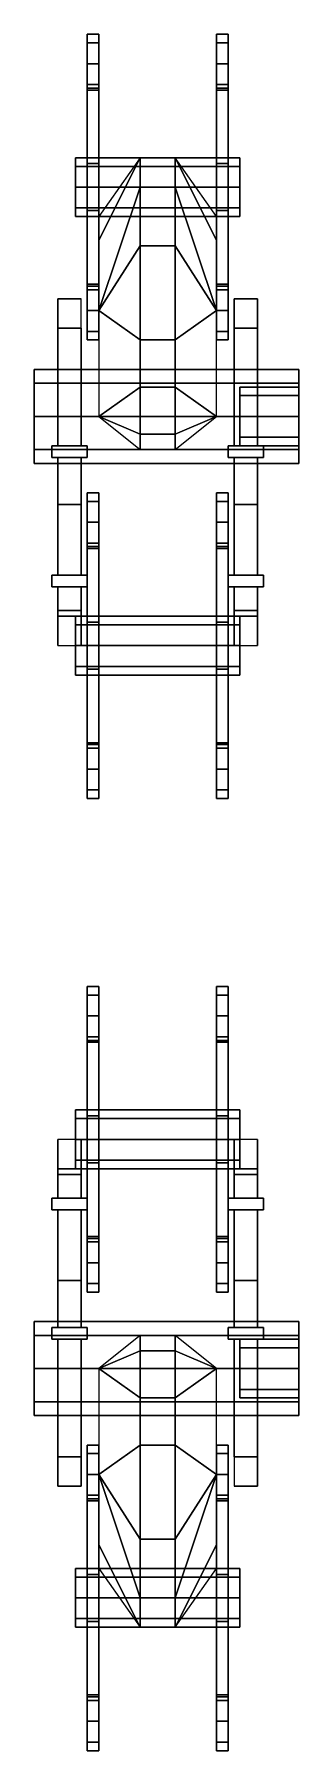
# Model space of a CAD drawing. Extents: x -1.25 to 1.25, y -1.53 to 1.39.
# Drawn here: x 0.8 to 1.25, y -1.53 to 1.39 of the extents above.
import ezdxf

# ---------------------------------------------------------------- set-up
doc = ezdxf.new("R2010")
doc.units = 0
doc.layers.add('SUSPENSION', color=5, linetype='CONTINUOUS')

msp = doc.modelspace()

# ---------------------------------------------------------------- linework, layer by layer
at = {"layer": 'SUSPENSION'}
for points in [[(0.89, 1.3046, 0.2154), (0.89, 1.39, 0.18), (0.89, 1.3754, 0.1446), (0.89, 1.2951, 0.1924)], [(0.89, 1.34, 0.23), (0.89, 1.3754, 0.2154), (0.89, 1.39, 0.18), (0.89, 1.3046, 0.2154)], [(0.91, 1.39, 0.18), (0.91, 1.3754, 0.1446), (0.89, 1.3754, 0.1446), (0.89, 1.39, 0.18)], [(0.91, 1.3754, 0.2154), (0.91, 1.39, 0.18), (0.89, 1.39, 0.18), (0.89, 1.3754, 0.2154)], [(0.89, 1.2951, 0.1924), (0.89, 1.3754, 0.1446), (0.89, 1.3754, 0.1446), (0.89, 1.2984, 0.1596)], [(0.89, 1.2984, 0.1596), (0.89, 1.3754, 0.1446), (0.89, 1.34, 0.13), (0.89, 1.3046, 0.1446)], [(0.91, 1.3754, 0.1446), (0.91, 1.34, 0.13), (0.89, 1.34, 0.13), (0.89, 1.3754, 0.1446)], [(0.91, 1.34, 0.23), (0.91, 1.3754, 0.2154), (0.89, 1.3754, 0.2154), (0.89, 1.34, 0.23)], [(1.13, 1.39, 0.18), (1.13, 1.3754, 0.1446), (1.11, 1.3754, 0.1446), (1.11, 1.39, 0.18)], [(1.13, 1.3754, 0.2154), (1.13, 1.39, 0.18), (1.11, 1.39, 0.18), (1.11, 1.3754, 0.2154)], [(1.13, 1.3754, 0.1446), (1.13, 1.34, 0.13), (1.11, 1.34, 0.13), (1.11, 1.3754, 0.1446)], [(1.13, 1.34, 0.23), (1.13, 1.3754, 0.2154), (1.11, 1.3754, 0.2154), (1.11, 1.34, 0.23)], [(1.13, 1.2984, 0.1596), (1.13, 1.39, 0.18), (1.13, 1.3754, 0.2154), (1.13, 1.2951, 0.1924)], [(1.13, 1.34, 0.13), (1.13, 1.3754, 0.1446), (1.13, 1.39, 0.18), (1.13, 1.2984, 0.1596)], [(1.13, 1.2951, 0.1924), (1.13, 1.3754, 0.2154), (1.13, 1.34, 0.23), (1.13, 1.3046, 0.2154)], [(0.91, 1.34, 0.13), (0.91, 1.3046, 0.1446), (0.89, 1.3046, 0.1446), (0.89, 1.34, 0.13)], [(0.91, 1.3046, 0.2154), (0.91, 1.34, 0.23), (0.89, 1.34, 0.23), (0.89, 1.3046, 0.2154)], [(1.13, 1.34, 0.13), (1.13, 1.3046, 0.1446), (1.11, 1.3046, 0.1446), (1.11, 1.34, 0.13)], [(1.13, 1.3046, 0.2154), (1.13, 1.34, 0.23), (1.11, 1.34, 0.23), (1.11, 1.3046, 0.2154)], [(1.13, 1.3046, 0.1446), (1.13, 1.34, 0.13), (1.13, 1.2984, 0.1596), (1.13, 1.3046, 0.1446)], [(0.91, 1.3046, 0.1446), (0.91, 1.2984, 0.1596), (0.89, 1.2984, 0.1596), (0.89, 1.3046, 0.1446)], [(0.91, 1.2951, 0.1924), (0.91, 1.3046, 0.2154), (0.89, 1.3046, 0.2154), (0.89, 1.2951, 0.1924)], [(0.89, 1.1654, 0.1946), (0.89, 1.2984, 0.1596), (0.89, 1.17, 0.13), (0.89, 1.13, 0.18)], [(0.89, 1.18, 0.23), (0.89, 1.2984, 0.1596), (0.89, 1.2984, 0.1596), (0.89, 1.1654, 0.1946)], [(0.89, 1.18, 0.25), (0.89, 1.2951, 0.1924), (0.89, 1.2984, 0.1596), (0.89, 1.18, 0.23)], [(0.91, 1.2984, 0.1596), (0.91, 1.17, 0.13), (0.89, 1.17, 0.13), (0.89, 1.2984, 0.1596)], [(0.91, 1.18, 0.25), (0.91, 1.2951, 0.1924), (0.89, 1.2951, 0.1924), (0.89, 1.18, 0.25)], [(0.91, 1.13, 0.18), (0.91, 1.17, 0.13), (0.91, 1.2984, 0.1596), (0.91, 1.1654, 0.1946)], [(0.91, 1.1654, 0.1946), (0.91, 1.2984, 0.1596), (0.91, 1.2984, 0.1596), (0.91, 1.18, 0.23)], [(0.91, 1.18, 0.23), (0.91, 1.2984, 0.1596), (0.91, 1.2951, 0.1924), (0.91, 1.18, 0.25)], [(1.13, 1.3046, 0.1446), (1.13, 1.2984, 0.1596), (1.11, 1.2984, 0.1596), (1.11, 1.3046, 0.1446)], [(1.13, 1.2951, 0.1924), (1.13, 1.3046, 0.2154), (1.11, 1.3046, 0.2154), (1.11, 1.2951, 0.1924)], [(1.11, 1.1654, 0.1946), (1.11, 1.2984, 0.1596), (1.11, 1.17, 0.13), (1.11, 1.13, 0.18)], [(1.11, 1.18, 0.23), (1.11, 1.2984, 0.1596), (1.11, 1.2984, 0.1596), (1.11, 1.1654, 0.1946)], [(1.11, 1.18, 0.25), (1.11, 1.2951, 0.1924), (1.11, 1.2984, 0.1596), (1.11, 1.18, 0.23)], [(1.13, 1.2984, 0.1596), (1.13, 1.17, 0.13), (1.11, 1.17, 0.13), (1.11, 1.2984, 0.1596)], [(1.13, 1.18, 0.25), (1.13, 1.2951, 0.1924), (1.11, 1.2951, 0.1924), (1.11, 1.18, 0.25)], [(1.13, 1.13, 0.18), (1.13, 1.17, 0.13), (1.13, 1.2984, 0.1596), (1.13, 1.1654, 0.1946)], [(1.13, 1.1654, 0.1946), (1.13, 1.2984, 0.1596), (1.13, 1.2984, 0.1596), (1.13, 1.18, 0.23)], [(1.13, 1.18, 0.23), (1.13, 1.2984, 0.1596), (1.13, 1.2951, 0.1924), (1.13, 1.18, 0.25)], [(0.87, 1.1654, 0.1946), (0.87, 1.08, 0.23), (0.87, 1.0946, 0.2654), (0.87, 1.18, 0.23)], [(0.87, 1.18, 0.23), (0.87, 1.0946, 0.2654), (0.87, 1.13, 0.28), (0.87, 1.1654, 0.2654)], [(0.89, 1.1654, 0.2654), (0.89, 1.18, 0.23), (0.87, 1.18, 0.23), (0.87, 1.1654, 0.2654)], [(0.89, 1.18, 0.23), (0.89, 1.1654, 0.1946), (0.87, 1.1654, 0.1946), (0.87, 1.18, 0.23)], [(0.89, 1.1654, 0.2654), (0.89, 1.18, 0.25), (0.89, 1.18, 0.23)], [(0.91, 1.1654, 0.2654), (0.91, 1.18, 0.25), (0.89, 1.18, 0.25), (0.89, 1.1654, 0.2654)], [(0.89, 1.17, 0.13), (0.89, 1.09, 0.13), (0.89, 1.13, 0.18)], [(0.91, 1.17, 0.13), (0.91, 1.09, 0.13), (0.89, 1.09, 0.13), (0.89, 1.17, 0.13)], [(0.91, 1.08, 0.23), (0.91, 1.04, 0.28), (0.98, 1.18, 0.34), (0.98, 1.18, 0.23)], [(1.11, 1.1654, 0.2654), (1.11, 1.18, 0.23), (0.91, 1.18, 0.23), (0.91, 1.1654, 0.2654)], [(0.91, 1.18, 0.23), (0.91, 1.18, 0.23), (0.91, 1.18, 0.25), (0.91, 1.1654, 0.2654)], [(1.11, 1.18, 0.23), (1.11, 1.1654, 0.1946), (0.91, 1.1654, 0.1946), (0.91, 1.18, 0.23)], [(0.91, 1.04, 0.28), (0.91, 0.92, 0.39), (0.98, 1.13, 0.42), (0.98, 1.18, 0.34)], [(0.91, 1.13, 0.18), (0.91, 1.13, 0.18), (0.91, 1.09, 0.13), (0.91, 1.17, 0.13)], [(0.98, 1.18, 0.23), (0.98, 1.18, 0.34), (1.04, 1.18, 0.34), (1.04, 1.18, 0.23)], [(0.98, 1.18, 0.34), (0.98, 1.13, 0.42), (1.04, 1.13, 0.42), (1.04, 1.18, 0.34)], [(1.04, 1.18, 0.23), (1.04, 1.18, 0.34), (1.11, 1.04, 0.28), (1.11, 1.08, 0.23)], [(1.04, 1.18, 0.34), (1.04, 1.13, 0.42), (1.11, 0.92, 0.39), (1.11, 1.04, 0.28)], [(1.11, 1.1654, 0.2654), (1.11, 1.18, 0.25), (1.11, 1.18, 0.23)], [(1.13, 1.1654, 0.2654), (1.13, 1.18, 0.25), (1.11, 1.18, 0.25), (1.11, 1.1654, 0.2654)], [(1.11, 1.09, 0.13), (1.11, 1.17, 0.13), (1.13, 1.17, 0.13), (1.13, 1.09, 0.13)], [(1.11, 1.13, 0.18), (1.11, 1.13, 0.18), (1.11, 1.17, 0.13), (1.11, 1.09, 0.13)], [(1.13, 1.18, 0.23), (1.13, 1.18, 0.23), (1.13, 1.18, 0.25), (1.13, 1.1654, 0.2654)], [(1.15, 1.1654, 0.2654), (1.15, 1.18, 0.23), (1.13, 1.18, 0.23), (1.13, 1.1654, 0.2654)], [(1.15, 1.18, 0.23), (1.15, 1.1654, 0.1946), (1.13, 1.1654, 0.1946), (1.13, 1.18, 0.23)], [(1.13, 1.09, 0.13), (1.13, 1.17, 0.13), (1.13, 1.13, 0.18)], [(1.15, 1.0946, 0.1946), (1.15, 1.18, 0.23), (1.15, 1.1654, 0.2654), (1.15, 1.08, 0.23)], [(1.15, 1.13, 0.18), (1.15, 1.1654, 0.1946), (1.15, 1.18, 0.23), (1.15, 1.0946, 0.1946)], [(0.87, 1.13, 0.18), (0.87, 1.0946, 0.1946), (0.87, 1.08, 0.23), (0.87, 1.1654, 0.1946)], [(0.89, 1.1654, 0.1946), (0.89, 1.13, 0.18), (0.87, 1.13, 0.18), (0.87, 1.1654, 0.1946)], [(1.15, 1.13, 0.28), (1.15, 1.1654, 0.2654), (0.87, 1.1654, 0.2654), (0.87, 1.13, 0.28)], [(1.11, 1.1654, 0.1946), (1.11, 1.13, 0.18), (0.91, 1.13, 0.18), (0.91, 1.1654, 0.1946)], [(1.15, 1.1654, 0.1946), (1.15, 1.13, 0.18), (1.13, 1.13, 0.18), (1.13, 1.1654, 0.1946)], [(1.15, 1.08, 0.23), (1.15, 1.1654, 0.2654), (1.15, 1.13, 0.28), (1.15, 1.0946, 0.2654)], [(0.87, 1.0946, 0.1946), (0.87, 1.13, 0.18), (0.89, 1.13, 0.18), (0.89, 1.0946, 0.1946)], [(1.15, 1.0946, 0.2654), (1.15, 1.13, 0.28), (0.87, 1.13, 0.28), (0.87, 1.0946, 0.2654)], [(0.89, 1.13, 0.18), (0.89, 1.09, 0.13), (0.89, 0.9616, 0.1596), (0.89, 1.0946, 0.1946)], [(1.11, 1.13, 0.18), (1.11, 1.0946, 0.1946), (0.91, 1.0946, 0.1946), (0.91, 1.13, 0.18)], [(0.91, 1.0946, 0.1946), (0.91, 0.9616, 0.1596), (0.91, 1.09, 0.13), (0.91, 1.13, 0.18)], [(0.91, 0.92, 0.39), (0.91, 0.92, 0.39), (0.98, 1.03, 0.51), (0.98, 1.13, 0.42)], [(0.98, 1.13, 0.42), (0.98, 1.03, 0.51), (1.04, 1.03, 0.51), (1.04, 1.13, 0.42)], [(1.04, 1.13, 0.42), (1.04, 1.03, 0.51), (1.11, 0.92, 0.39)], [(1.11, 1.13, 0.18), (1.11, 1.09, 0.13), (1.11, 0.9616, 0.1596), (1.11, 1.0946, 0.1946)], [(1.13, 1.0946, 0.1946), (1.13, 0.9616, 0.1596), (1.13, 1.09, 0.13), (1.13, 1.13, 0.18)], [(1.13, 1.0946, 0.1946), (1.13, 1.13, 0.18), (1.15, 1.13, 0.18), (1.15, 1.0946, 0.1946)], [(0.87, 1.0946, 0.2654), (0.87, 1.08, 0.23), (0.89, 1.08, 0.23), (0.89, 1.0946, 0.2654)], [(0.87, 1.08, 0.23), (0.87, 1.0946, 0.1946), (0.89, 1.0946, 0.1946), (0.89, 1.08, 0.23)], [(0.89, 1.0946, 0.2654), (0.89, 1.08, 0.25), (0.91, 1.08, 0.25), (0.91, 1.0946, 0.2654)], [(0.89, 1.08, 0.23), (0.89, 1.08, 0.23), (0.89, 1.08, 0.25), (0.89, 1.0946, 0.2654)], [(0.89, 1.0946, 0.1946), (0.89, 0.9616, 0.1596), (0.89, 0.9616, 0.1596), (0.89, 1.08, 0.23)], [(0.89, 0.9616, 0.1596), (0.89, 1.09, 0.13), (0.91, 1.09, 0.13), (0.91, 0.9616, 0.1596)], [(1.11, 1.08, 0.23), (1.11, 1.0946, 0.2654), (0.91, 1.0946, 0.2654), (0.91, 1.08, 0.23)], [(0.91, 1.0946, 0.2654), (0.91, 1.08, 0.25), (0.91, 1.08, 0.23)], [(1.11, 1.0946, 0.1946), (1.11, 1.08, 0.23), (0.91, 1.08, 0.23), (0.91, 1.0946, 0.1946)], [(0.91, 1.08, 0.23), (0.91, 0.9616, 0.1596), (0.91, 0.9616, 0.1596), (0.91, 1.0946, 0.1946)], [(1.11, 1.0946, 0.2654), (1.11, 1.08, 0.25), (1.13, 1.08, 0.25), (1.13, 1.0946, 0.2654)], [(1.11, 1.08, 0.23), (1.11, 1.08, 0.23), (1.11, 1.08, 0.25), (1.11, 1.0946, 0.2654)], [(1.11, 1.0946, 0.1946), (1.11, 0.9616, 0.1596), (1.11, 0.9616, 0.1596), (1.11, 1.08, 0.23)], [(1.11, 0.9616, 0.1596), (1.11, 1.09, 0.13), (1.13, 1.09, 0.13), (1.13, 0.9616, 0.1596)], [(1.13, 1.0946, 0.2654), (1.13, 1.08, 0.25), (1.13, 1.08, 0.23)], [(1.13, 1.0946, 0.2654), (1.13, 1.08, 0.23), (1.15, 1.08, 0.23), (1.15, 1.0946, 0.2654)], [(1.13, 1.08, 0.23), (1.13, 0.9616, 0.1596), (1.13, 0.9616, 0.1596), (1.13, 1.0946, 0.1946)], [(1.13, 1.08, 0.23), (1.13, 1.0946, 0.1946), (1.15, 1.0946, 0.1946), (1.15, 1.08, 0.23)], [(0.89, 1.08, 0.25), (0.89, 0.9649, 0.1924), (0.91, 0.9649, 0.1924), (0.91, 1.08, 0.25)], [(0.89, 1.08, 0.23), (0.89, 0.9616, 0.1596), (0.89, 0.9649, 0.1924), (0.89, 1.08, 0.25)], [(0.91, 1.08, 0.25), (0.91, 0.9649, 0.1924), (0.91, 0.9616, 0.1596), (0.91, 1.08, 0.23)], [(1.11, 1.08, 0.25), (1.11, 0.9649, 0.1924), (1.13, 0.9649, 0.1924), (1.13, 1.08, 0.25)], [(1.11, 1.08, 0.23), (1.11, 0.9616, 0.1596), (1.11, 0.9649, 0.1924), (1.11, 1.08, 0.25)], [(1.13, 1.08, 0.25), (1.13, 0.9649, 0.1924), (1.13, 0.9616, 0.1596), (1.13, 1.08, 0.23)], [(0.91, 0.92, 0.39), (0.91, 0.92, 0.39), (0.98, 0.87, 0.6), (0.98, 1.03, 0.51)], [(0.98, 1.03, 0.51), (0.98, 0.87, 0.6), (1.04, 0.87, 0.6), (1.04, 1.03, 0.51)], [(1.04, 1.03, 0.51), (1.04, 0.87, 0.6), (1.11, 0.92, 0.39)], [(0.89, 0.9616, 0.1596), (0.89, 0.87, 0.18), (0.89, 0.8846, 0.2154), (0.89, 0.9649, 0.1924)], [(0.89, 0.9649, 0.1924), (0.89, 0.8846, 0.2154), (0.89, 0.92, 0.23), (0.89, 0.9554, 0.2154)], [(0.89, 0.9649, 0.1924), (0.89, 0.9554, 0.2154), (0.91, 0.9554, 0.2154), (0.91, 0.9649, 0.1924)], [(1.11, 0.9649, 0.1924), (1.11, 0.9554, 0.2154), (1.13, 0.9554, 0.2154), (1.13, 0.9649, 0.1924)], [(1.13, 0.9554, 0.2154), (1.13, 0.87, 0.18), (1.13, 0.8846, 0.1446), (1.13, 0.9649, 0.1924)], [(1.13, 0.9649, 0.1924), (1.13, 0.8846, 0.1446), (1.13, 0.8846, 0.1446), (1.13, 0.9616, 0.1596)], [(0.84, 0.94, 0.34), (0.84, 0.94, 0.17), (0.84, 0.89, 0.17), (0.84, 0.89, 0.27)], [(0.88, 0.94, 0.34), (0.88, 0.94, 0.17), (0.84, 0.94, 0.17), (0.84, 0.94, 0.34)], [(0.84, 0.82, 0.4), (0.84, 0.94, 0.34), (0.84, 0.89, 0.27), (0.84, 0.82, 0.4)], [(0.88, 0.82, 0.4), (0.88, 0.94, 0.34), (0.84, 0.94, 0.34), (0.84, 0.82, 0.4)], [(0.89, 0.9554, 0.1446), (0.89, 0.92, 0.13), (0.89, 0.9616, 0.1596), (0.89, 0.9554, 0.1446)], [(0.89, 0.92, 0.13), (0.89, 0.8846, 0.1446), (0.89, 0.87, 0.18), (0.89, 0.9616, 0.1596)], [(0.89, 0.9554, 0.1446), (0.89, 0.9616, 0.1596), (0.91, 0.9616, 0.1596), (0.91, 0.9554, 0.1446)], [(0.89, 0.9554, 0.2154), (0.89, 0.92, 0.23), (0.91, 0.92, 0.23), (0.91, 0.9554, 0.2154)], [(0.89, 0.92, 0.13), (0.89, 0.9554, 0.1446), (0.91, 0.9554, 0.1446), (0.91, 0.92, 0.13)], [(1.11, 0.9554, 0.1446), (1.11, 0.9616, 0.1596), (1.13, 0.9616, 0.1596), (1.13, 0.9554, 0.1446)], [(1.11, 0.9554, 0.2154), (1.11, 0.92, 0.23), (1.13, 0.92, 0.23), (1.13, 0.9554, 0.2154)], [(1.11, 0.92, 0.13), (1.11, 0.9554, 0.1446), (1.13, 0.9554, 0.1446), (1.13, 0.92, 0.13)], [(1.13, 0.9616, 0.1596), (1.13, 0.8846, 0.1446), (1.13, 0.92, 0.13), (1.13, 0.9554, 0.1446)], [(1.13, 0.92, 0.23), (1.13, 0.8846, 0.2154), (1.13, 0.87, 0.18), (1.13, 0.9554, 0.2154)], [(1.14, 0.94, 0.34), (1.14, 0.94, 0.17), (1.14, 0.89, 0.17), (1.14, 0.89, 0.27)], [(1.18, 0.94, 0.34), (1.18, 0.94, 0.17), (1.14, 0.94, 0.17), (1.14, 0.94, 0.34)], [(1.14, 0.82, 0.4), (1.14, 0.94, 0.34), (1.14, 0.89, 0.27), (1.14, 0.82, 0.4)], [(1.18, 0.82, 0.4), (1.18, 0.94, 0.34), (1.14, 0.94, 0.34), (1.14, 0.82, 0.4)], [(1.18, 0.89, 0.27), (1.18, 0.89, 0.17), (1.18, 0.94, 0.17), (1.18, 0.94, 0.34)], [(1.18, 0.82, 0.4), (1.18, 0.89, 0.27), (1.18, 0.94, 0.34), (1.18, 0.82, 0.4)], [(0.89, 0.92, 0.23), (0.89, 0.8846, 0.2154), (0.91, 0.8846, 0.2154), (0.91, 0.92, 0.23)], [(0.89, 0.8846, 0.1446), (0.89, 0.92, 0.13), (0.91, 0.92, 0.13), (0.91, 0.8846, 0.1446)], [(0.91, 0.92, 0.39), (0.91, 0.74, 0.39), (0.98, 0.79, 0.6), (0.98, 0.87, 0.6)], [(1.04, 0.87, 0.6), (1.04, 0.79, 0.6), (1.11, 0.74, 0.39), (1.11, 0.92, 0.39)], [(1.11, 0.92, 0.23), (1.11, 0.8846, 0.2154), (1.13, 0.8846, 0.2154), (1.13, 0.92, 0.23)], [(1.11, 0.8846, 0.1446), (1.11, 0.92, 0.13), (1.13, 0.92, 0.13), (1.13, 0.8846, 0.1446)], [(0.84, 0.89, 0.27), (0.84, 0.89, 0.17), (0.88, 0.89, 0.17), (0.88, 0.89, 0.27)], [(0.84, 0.69, 0.27), (0.84, 0.89, 0.27), (0.88, 0.89, 0.27), (0.88, 0.69, 0.27)], [(0.84, 0.69, 0.4), (0.84, 0.82, 0.4), (0.84, 0.89, 0.27), (0.84, 0.69, 0.27)], [(0.88, 0.69, 0.27), (0.88, 0.89, 0.27), (0.88, 0.82, 0.4), (0.88, 0.69, 0.4)], [(0.89, 0.8846, 0.2154), (0.89, 0.87, 0.18), (0.91, 0.87, 0.18), (0.91, 0.8846, 0.2154)], [(0.89, 0.87, 0.18), (0.89, 0.8846, 0.1446), (0.91, 0.8846, 0.1446), (0.91, 0.87, 0.18)], [(1.11, 0.8846, 0.2154), (1.11, 0.87, 0.18), (1.13, 0.87, 0.18), (1.13, 0.8846, 0.2154)], [(1.11, 0.87, 0.18), (1.11, 0.8846, 0.1446), (1.13, 0.8846, 0.1446), (1.13, 0.87, 0.18)], [(1.14, 0.89, 0.27), (1.14, 0.89, 0.17), (1.18, 0.89, 0.17), (1.18, 0.89, 0.27)], [(1.14, 0.69, 0.27), (1.14, 0.89, 0.27), (1.18, 0.89, 0.27), (1.18, 0.69, 0.27)], [(1.14, 0.69, 0.4), (1.14, 0.82, 0.4), (1.14, 0.89, 0.27), (1.14, 0.69, 0.27)], [(1.18, 0.69, 0.27), (1.18, 0.89, 0.27), (1.18, 0.82, 0.4), (1.18, 0.69, 0.4)], [(0.98, 0.87, 0.6), (0.98, 0.79, 0.6), (1.04, 0.79, 0.6), (1.04, 0.87, 0.6)], [(0.8, 0.7966, 0.4134), (0.8, 0.82, 0.47), (1.25, 0.82, 0.47), (1.25, 0.7966, 0.4134)], [(0.8, 0.82, 0.47), (0.8, 0.7966, 0.5266), (1.25, 0.7966, 0.5266), (1.25, 0.82, 0.47)], [(0.88, 0.69, 0.4), (0.88, 0.82, 0.4), (0.84, 0.82, 0.4), (0.84, 0.69, 0.4)], [(1.18, 0.69, 0.4), (1.18, 0.82, 0.4), (1.14, 0.82, 0.4), (1.14, 0.69, 0.4)], [(1.25, 0.82, 0.47), (1.25, 0.7966, 0.5266), (1.25, 0.7754, 0.5054), (1.25, 0.79, 0.47)], [(1.25, 0.7966, 0.4134), (1.25, 0.82, 0.47), (1.25, 0.79, 0.47), (1.25, 0.7754, 0.4346)], [(0.8, 0.74, 0.39), (0.8, 0.7966, 0.4134), (1.25, 0.7966, 0.4134), (1.25, 0.74, 0.39)], [(0.8, 0.7966, 0.5266), (0.8, 0.74, 0.55), (1.25, 0.74, 0.55), (1.25, 0.7966, 0.5266)], [(0.91, 0.74, 0.39), (0.91, 0.74, 0.39), (0.98, 0.71, 0.56), (0.98, 0.79, 0.6)], [(0.98, 0.79, 0.6), (0.98, 0.71, 0.56), (1.04, 0.71, 0.56), (1.04, 0.79, 0.6)], [(1.04, 0.79, 0.6), (1.04, 0.71, 0.56), (1.11, 0.74, 0.39)], [(1.15, 0.79, 0.47), (1.15, 0.7754, 0.4346), (1.25, 0.7754, 0.4346), (1.25, 0.79, 0.47)], [(1.15, 0.7754, 0.5054), (1.15, 0.79, 0.47), (1.25, 0.79, 0.47), (1.25, 0.7754, 0.5054)], [(1.25, 0.7966, 0.5266), (1.25, 0.74, 0.55), (1.25, 0.74, 0.52), (1.25, 0.7754, 0.5054)], [(1.25, 0.74, 0.39), (1.25, 0.7966, 0.4134), (1.25, 0.7754, 0.4346), (1.25, 0.74, 0.42)], [(1.15, 0.7754, 0.4346), (1.15, 0.74, 0.42), (1.25, 0.74, 0.42), (1.25, 0.7754, 0.4346)], [(1.15, 0.74, 0.52), (1.15, 0.7754, 0.5054), (1.25, 0.7754, 0.5054), (1.25, 0.74, 0.52)], [(0.8, 0.6834, 0.4134), (0.8, 0.74, 0.39), (1.25, 0.74, 0.39), (1.25, 0.6834, 0.4134)], [(0.8, 0.74, 0.55), (0.8, 0.6834, 0.5266), (1.25, 0.6834, 0.5266), (1.25, 0.74, 0.55)], [(0.91, 0.74, 0.39), (0.91, 0.74, 0.39), (0.98, 0.6834, 0.5266), (0.98, 0.71, 0.56)], [(1.04, 0.71, 0.56), (1.04, 0.6834, 0.5266), (1.11, 0.74, 0.39)], [(1.15, 0.74, 0.42), (1.15, 0.7046, 0.4346), (1.25, 0.7046, 0.4346), (1.25, 0.74, 0.42)], [(1.15, 0.7046, 0.5054), (1.15, 0.74, 0.52), (1.25, 0.74, 0.52), (1.25, 0.7046, 0.5054)], [(1.25, 0.6834, 0.4134), (1.25, 0.74, 0.39), (1.25, 0.74, 0.42), (1.25, 0.7046, 0.4346)], [(1.25, 0.74, 0.55), (1.25, 0.6834, 0.5266), (1.25, 0.7046, 0.5054), (1.25, 0.74, 0.52)], [(0.98, 0.71, 0.56), (0.98, 0.6834, 0.5266), (1.04, 0.6834, 0.5266), (1.04, 0.71, 0.56)], [(1.15, 0.7046, 0.4346), (1.15, 0.69, 0.47), (1.25, 0.69, 0.47), (1.25, 0.7046, 0.4346)], [(1.15, 0.69, 0.47), (1.15, 0.7046, 0.5054), (1.25, 0.7046, 0.5054), (1.25, 0.69, 0.47)], [(1.25, 0.66, 0.47), (1.25, 0.6834, 0.4134), (1.25, 0.7046, 0.4346), (1.25, 0.69, 0.47)], [(1.25, 0.6834, 0.5266), (1.25, 0.66, 0.47), (1.25, 0.69, 0.47), (1.25, 0.7046, 0.5054)], [(0.8, 0.66, 0.47), (0.8, 0.6834, 0.4134), (1.25, 0.6834, 0.4134), (1.25, 0.66, 0.47)], [(0.8, 0.6834, 0.5266), (0.8, 0.66, 0.47), (1.25, 0.66, 0.47), (1.25, 0.6834, 0.5266)], [(0.89, 0.69, 0.41), (0.88, 0.69, 0.4), (0.84, 0.69, 0.4), (0.83, 0.69, 0.41)], [(0.89, 0.67, 0.41), (0.89, 0.69, 0.41), (0.83, 0.69, 0.41), (0.83, 0.67, 0.41)], [(0.83, 0.67, 0.41), (0.83, 0.69, 0.41), (0.83, 0.69, 0.26), (0.83, 0.67, 0.26)], [(0.83, 0.69, 0.41), (0.84, 0.69, 0.4), (0.84, 0.69, 0.27), (0.83, 0.69, 0.26)], [(0.83, 0.67, 0.26), (0.83, 0.69, 0.26), (0.89, 0.69, 0.26), (0.89, 0.67, 0.26)], [(0.83, 0.69, 0.26), (0.84, 0.69, 0.27), (0.88, 0.69, 0.27), (0.89, 0.69, 0.26)], [(0.89, 0.69, 0.26), (0.88, 0.69, 0.27), (0.88, 0.69, 0.4), (0.89, 0.69, 0.41)], [(0.89, 0.67, 0.26), (0.89, 0.69, 0.26), (0.89, 0.69, 0.41), (0.89, 0.67, 0.41)], [(1.19, 0.69, 0.41), (1.18, 0.69, 0.4), (1.14, 0.69, 0.4), (1.13, 0.69, 0.41)], [(1.19, 0.67, 0.41), (1.19, 0.69, 0.41), (1.13, 0.69, 0.41), (1.13, 0.67, 0.41)], [(1.13, 0.67, 0.41), (1.13, 0.69, 0.41), (1.13, 0.69, 0.26), (1.13, 0.67, 0.26)], [(1.13, 0.69, 0.41), (1.14, 0.69, 0.4), (1.14, 0.69, 0.27), (1.13, 0.69, 0.26)], [(1.13, 0.67, 0.26), (1.13, 0.69, 0.26), (1.19, 0.69, 0.26), (1.19, 0.67, 0.26)], [(1.13, 0.69, 0.26), (1.14, 0.69, 0.27), (1.18, 0.69, 0.27), (1.19, 0.69, 0.26)], [(1.19, 0.69, 0.26), (1.18, 0.69, 0.27), (1.18, 0.69, 0.4), (1.19, 0.69, 0.41)], [(1.19, 0.67, 0.26), (1.19, 0.69, 0.26), (1.19, 0.69, 0.41), (1.19, 0.67, 0.41)], [(0.83, 0.67, 0.41), (0.84, 0.67, 0.4), (0.88, 0.67, 0.4), (0.89, 0.67, 0.41)], [(0.89, 0.67, 0.26), (0.88, 0.67, 0.27), (0.84, 0.67, 0.27), (0.83, 0.67, 0.26)], [(0.83, 0.67, 0.26), (0.84, 0.67, 0.27), (0.84, 0.67, 0.4), (0.83, 0.67, 0.41)], [(0.84, 0.67, 0.4), (0.84, 0.59, 0.4), (0.88, 0.59, 0.4), (0.88, 0.67, 0.4)], [(0.84, 0.67, 0.27), (0.84, 0.47, 0.27), (0.84, 0.59, 0.4), (0.84, 0.67, 0.4)], [(0.88, 0.67, 0.27), (0.88, 0.47, 0.27), (0.84, 0.47, 0.27), (0.84, 0.67, 0.27)], [(0.89, 0.67, 0.41), (0.88, 0.67, 0.4), (0.88, 0.67, 0.27), (0.89, 0.67, 0.26)], [(0.88, 0.67, 0.4), (0.88, 0.59, 0.4), (0.88, 0.47, 0.27), (0.88, 0.67, 0.27)], [(1.13, 0.67, 0.41), (1.14, 0.67, 0.4), (1.18, 0.67, 0.4), (1.19, 0.67, 0.41)], [(1.19, 0.67, 0.26), (1.18, 0.67, 0.27), (1.14, 0.67, 0.27), (1.13, 0.67, 0.26)], [(1.13, 0.67, 0.26), (1.14, 0.67, 0.27), (1.14, 0.67, 0.4), (1.13, 0.67, 0.41)], [(1.14, 0.67, 0.4), (1.14, 0.59, 0.4), (1.18, 0.59, 0.4), (1.18, 0.67, 0.4)], [(1.14, 0.67, 0.27), (1.14, 0.47, 0.27), (1.14, 0.59, 0.4), (1.14, 0.67, 0.4)], [(1.18, 0.67, 0.27), (1.18, 0.47, 0.27), (1.14, 0.47, 0.27), (1.14, 0.67, 0.27)], [(1.19, 0.67, 0.41), (1.18, 0.67, 0.4), (1.18, 0.67, 0.27), (1.19, 0.67, 0.26)], [(1.18, 0.67, 0.4), (1.18, 0.59, 0.4), (1.18, 0.47, 0.27), (1.18, 0.67, 0.27)], [(0.84, 0.47, 0.27), (0.84, 0.47, 0.27), (0.84, 0.47, 0.34), (0.84, 0.59, 0.4)], [(0.84, 0.59, 0.4), (0.84, 0.47, 0.34), (0.88, 0.47, 0.34), (0.88, 0.59, 0.4)], [(0.88, 0.59, 0.4), (0.88, 0.47, 0.34), (0.88, 0.47, 0.27)], [(0.91, 0.5954, 0.2154), (0.91, 0.61, 0.18), (0.89, 0.61, 0.18), (0.89, 0.5954, 0.2154)], [(0.91, 0.61, 0.18), (0.91, 0.5954, 0.1446), (0.89, 0.5954, 0.1446), (0.89, 0.61, 0.18)], [(0.89, 0.56, 0.23), (0.89, 0.5954, 0.2154), (0.89, 0.61, 0.18), (0.89, 0.5246, 0.2154)], [(0.89, 0.5246, 0.2154), (0.89, 0.61, 0.18), (0.89, 0.5954, 0.1446), (0.89, 0.5151, 0.1924)], [(0.91, 0.56, 0.23), (0.91, 0.5954, 0.2154), (0.89, 0.5954, 0.2154), (0.89, 0.56, 0.23)], [(0.91, 0.5954, 0.1446), (0.91, 0.56, 0.13), (0.89, 0.56, 0.13), (0.89, 0.5954, 0.1446)], [(0.89, 0.5184, 0.1596), (0.89, 0.5954, 0.1446), (0.89, 0.56, 0.13), (0.89, 0.5246, 0.1446)], [(0.89, 0.5151, 0.1924), (0.89, 0.5954, 0.1446), (0.89, 0.5954, 0.1446), (0.89, 0.5184, 0.1596)], [(1.13, 0.5954, 0.2154), (1.13, 0.61, 0.18), (1.11, 0.61, 0.18), (1.11, 0.5954, 0.2154)], [(1.13, 0.61, 0.18), (1.13, 0.5954, 0.1446), (1.11, 0.5954, 0.1446), (1.11, 0.61, 0.18)], [(1.13, 0.56, 0.23), (1.13, 0.5954, 0.2154), (1.11, 0.5954, 0.2154), (1.11, 0.56, 0.23)], [(1.13, 0.5954, 0.1446), (1.13, 0.56, 0.13), (1.11, 0.56, 0.13), (1.11, 0.5954, 0.1446)], [(1.13, 0.56, 0.13), (1.13, 0.5954, 0.1446), (1.13, 0.61, 0.18), (1.13, 0.5184, 0.1596)], [(1.13, 0.5184, 0.1596), (1.13, 0.61, 0.18), (1.13, 0.5954, 0.2154), (1.13, 0.5151, 0.1924)], [(1.13, 0.5151, 0.1924), (1.13, 0.5954, 0.2154), (1.13, 0.56, 0.23), (1.13, 0.5246, 0.2154)], [(1.14, 0.47, 0.27), (1.14, 0.47, 0.27), (1.14, 0.47, 0.34), (1.14, 0.59, 0.4)], [(1.14, 0.59, 0.4), (1.14, 0.47, 0.34), (1.18, 0.47, 0.34), (1.18, 0.59, 0.4)], [(1.18, 0.59, 0.4), (1.18, 0.47, 0.34), (1.18, 0.47, 0.27)], [(0.91, 0.5246, 0.2154), (0.91, 0.56, 0.23), (0.89, 0.56, 0.23), (0.89, 0.5246, 0.2154)], [(0.91, 0.56, 0.13), (0.91, 0.5246, 0.1446), (0.89, 0.5246, 0.1446), (0.89, 0.56, 0.13)], [(1.13, 0.5246, 0.2154), (1.13, 0.56, 0.23), (1.11, 0.56, 0.23), (1.11, 0.5246, 0.2154)], [(1.13, 0.56, 0.13), (1.13, 0.5246, 0.1446), (1.11, 0.5246, 0.1446), (1.11, 0.56, 0.13)], [(1.13, 0.5246, 0.1446), (1.13, 0.56, 0.13), (1.13, 0.5184, 0.1596), (1.13, 0.5246, 0.1446)], [(0.91, 0.5151, 0.1924), (0.91, 0.5246, 0.2154), (0.89, 0.5246, 0.2154), (0.89, 0.5151, 0.1924)], [(0.91, 0.5246, 0.1446), (0.91, 0.5184, 0.1596), (0.89, 0.5184, 0.1596), (0.89, 0.5246, 0.1446)], [(0.91, 0.5184, 0.1596), (0.91, 0.39, 0.13), (0.89, 0.39, 0.13), (0.89, 0.5184, 0.1596)], [(0.89, 0.4, 0.25), (0.89, 0.5151, 0.1924), (0.89, 0.5184, 0.1596), (0.89, 0.4, 0.23)], [(0.89, 0.4, 0.23), (0.89, 0.5184, 0.1596), (0.89, 0.5184, 0.1596), (0.89, 0.3854, 0.1946)], [(0.89, 0.3854, 0.1946), (0.89, 0.5184, 0.1596), (0.89, 0.39, 0.13), (0.89, 0.35, 0.18)], [(0.91, 0.4, 0.25), (0.91, 0.5151, 0.1924), (0.89, 0.5151, 0.1924), (0.89, 0.4, 0.25)], [(0.91, 0.4, 0.23), (0.91, 0.5184, 0.1596), (0.91, 0.5151, 0.1924), (0.91, 0.4, 0.25)], [(0.91, 0.3854, 0.1946), (0.91, 0.5184, 0.1596), (0.91, 0.5184, 0.1596), (0.91, 0.4, 0.23)], [(0.91, 0.35, 0.18), (0.91, 0.39, 0.13), (0.91, 0.5184, 0.1596), (0.91, 0.3854, 0.1946)], [(1.13, 0.5151, 0.1924), (1.13, 0.5246, 0.2154), (1.11, 0.5246, 0.2154), (1.11, 0.5151, 0.1924)], [(1.13, 0.5246, 0.1446), (1.13, 0.5184, 0.1596), (1.11, 0.5184, 0.1596), (1.11, 0.5246, 0.1446)], [(1.13, 0.5184, 0.1596), (1.13, 0.39, 0.13), (1.11, 0.39, 0.13), (1.11, 0.5184, 0.1596)], [(1.11, 0.4, 0.25), (1.11, 0.5151, 0.1924), (1.11, 0.5184, 0.1596), (1.11, 0.4, 0.23)], [(1.11, 0.4, 0.23), (1.11, 0.5184, 0.1596), (1.11, 0.5184, 0.1596), (1.11, 0.3854, 0.1946)], [(1.11, 0.3854, 0.1946), (1.11, 0.5184, 0.1596), (1.11, 0.39, 0.13), (1.11, 0.35, 0.18)], [(1.13, 0.4, 0.25), (1.13, 0.5151, 0.1924), (1.11, 0.5151, 0.1924), (1.11, 0.4, 0.25)], [(1.13, 0.4, 0.23), (1.13, 0.5184, 0.1596), (1.13, 0.5151, 0.1924), (1.13, 0.4, 0.25)], [(1.13, 0.3854, 0.1946), (1.13, 0.5184, 0.1596), (1.13, 0.5184, 0.1596), (1.13, 0.4, 0.23)], [(1.13, 0.35, 0.18), (1.13, 0.39, 0.13), (1.13, 0.5184, 0.1596), (1.13, 0.3854, 0.1946)], [(0.83, 0.47, 0.26), (0.84, 0.47, 0.27), (0.88, 0.47, 0.27), (0.89, 0.47, 0.26)], [(0.83, 0.45, 0.26), (0.83, 0.47, 0.26), (0.89, 0.47, 0.26), (0.89, 0.45, 0.26)], [(0.89, 0.47, 0.35), (0.88, 0.47, 0.34), (0.84, 0.47, 0.34), (0.83, 0.47, 0.35)], [(0.89, 0.45, 0.35), (0.89, 0.47, 0.35), (0.83, 0.47, 0.35), (0.83, 0.45, 0.35)], [(0.83, 0.47, 0.35), (0.84, 0.47, 0.34), (0.84, 0.47, 0.27), (0.83, 0.47, 0.26)], [(0.83, 0.45, 0.35), (0.83, 0.47, 0.35), (0.83, 0.47, 0.26), (0.83, 0.45, 0.26)], [(0.89, 0.47, 0.26), (0.88, 0.47, 0.27), (0.88, 0.47, 0.34), (0.89, 0.47, 0.35)], [(0.89, 0.45, 0.26), (0.89, 0.47, 0.26), (0.89, 0.47, 0.35), (0.89, 0.45, 0.35)], [(1.13, 0.47, 0.26), (1.14, 0.47, 0.27), (1.18, 0.47, 0.27), (1.19, 0.47, 0.26)], [(1.13, 0.45, 0.26), (1.13, 0.47, 0.26), (1.19, 0.47, 0.26), (1.19, 0.45, 0.26)], [(1.19, 0.47, 0.35), (1.18, 0.47, 0.34), (1.14, 0.47, 0.34), (1.13, 0.47, 0.35)], [(1.19, 0.45, 0.35), (1.19, 0.47, 0.35), (1.13, 0.47, 0.35), (1.13, 0.45, 0.35)], [(1.13, 0.47, 0.35), (1.14, 0.47, 0.34), (1.14, 0.47, 0.27), (1.13, 0.47, 0.26)], [(1.13, 0.45, 0.35), (1.13, 0.47, 0.35), (1.13, 0.47, 0.26), (1.13, 0.45, 0.26)], [(1.19, 0.47, 0.26), (1.18, 0.47, 0.27), (1.18, 0.47, 0.34), (1.19, 0.47, 0.35)], [(1.19, 0.45, 0.26), (1.19, 0.47, 0.26), (1.19, 0.47, 0.35), (1.19, 0.45, 0.35)], [(0.89, 0.45, 0.26), (0.88, 0.45, 0.27), (0.84, 0.45, 0.27), (0.83, 0.45, 0.26)], [(0.83, 0.45, 0.35), (0.84, 0.45, 0.34), (0.88, 0.45, 0.34), (0.89, 0.45, 0.35)], [(0.83, 0.45, 0.26), (0.84, 0.45, 0.27), (0.84, 0.45, 0.34), (0.83, 0.45, 0.35)], [(0.84, 0.45, 0.34), (0.84, 0.4, 0.34), (0.88, 0.4, 0.34), (0.88, 0.45, 0.34)], [(0.84, 0.45, 0.27), (0.84, 0.41, 0.27), (0.84, 0.4, 0.34), (0.84, 0.45, 0.34)], [(0.88, 0.45, 0.27), (0.88, 0.41, 0.27), (0.84, 0.41, 0.27), (0.84, 0.45, 0.27)], [(0.89, 0.45, 0.35), (0.88, 0.45, 0.34), (0.88, 0.45, 0.27), (0.89, 0.45, 0.26)], [(0.88, 0.45, 0.34), (0.88, 0.4, 0.34), (0.88, 0.41, 0.27), (0.88, 0.45, 0.27)], [(1.19, 0.45, 0.26), (1.18, 0.45, 0.27), (1.14, 0.45, 0.27), (1.13, 0.45, 0.26)], [(1.13, 0.45, 0.35), (1.14, 0.45, 0.34), (1.18, 0.45, 0.34), (1.19, 0.45, 0.35)], [(1.13, 0.45, 0.26), (1.14, 0.45, 0.27), (1.14, 0.45, 0.34), (1.13, 0.45, 0.35)], [(1.14, 0.45, 0.34), (1.14, 0.4, 0.34), (1.18, 0.4, 0.34), (1.18, 0.45, 0.34)], [(1.14, 0.45, 0.27), (1.14, 0.41, 0.27), (1.14, 0.4, 0.34), (1.14, 0.45, 0.34)], [(1.18, 0.45, 0.27), (1.18, 0.41, 0.27), (1.14, 0.41, 0.27), (1.14, 0.45, 0.27)], [(1.19, 0.45, 0.35), (1.18, 0.45, 0.34), (1.18, 0.45, 0.27), (1.19, 0.45, 0.26)], [(1.18, 0.45, 0.34), (1.18, 0.4, 0.34), (1.18, 0.41, 0.27), (1.18, 0.45, 0.27)], [(0.88, 0.41, 0.27), (0.88, 0.4, 0.23), (0.84, 0.4, 0.23), (0.84, 0.41, 0.27)], [(0.84, 0.41, 0.27), (0.84, 0.4, 0.23), (0.84, 0.35, 0.28), (0.84, 0.4, 0.34)], [(0.88, 0.4, 0.34), (0.88, 0.35, 0.28), (0.88, 0.4, 0.23), (0.88, 0.41, 0.27)], [(1.18, 0.41, 0.27), (1.18, 0.4, 0.23), (1.14, 0.4, 0.23), (1.14, 0.41, 0.27)], [(1.14, 0.41, 0.27), (1.14, 0.4, 0.23), (1.14, 0.35, 0.28), (1.14, 0.4, 0.34)], [(1.18, 0.4, 0.34), (1.18, 0.35, 0.28), (1.18, 0.4, 0.23), (1.18, 0.41, 0.27)], [(0.84, 0.4, 0.34), (0.84, 0.35, 0.28), (0.88, 0.35, 0.28), (0.88, 0.4, 0.34)], [(0.89, 0.3854, 0.2654), (0.89, 0.4, 0.23), (0.87, 0.4, 0.23), (0.87, 0.3854, 0.2654)], [(0.87, 0.4, 0.23), (0.87, 0.3146, 0.2654), (0.87, 0.35, 0.28), (0.87, 0.3854, 0.2654)], [(0.87, 0.3854, 0.1946), (0.87, 0.3, 0.23), (0.87, 0.3146, 0.2654), (0.87, 0.4, 0.23)], [(0.89, 0.4, 0.23), (0.89, 0.3854, 0.1946), (0.87, 0.3854, 0.1946), (0.87, 0.4, 0.23)], [(0.89, 0.3854, 0.1946), (0.89, 0.35, 0.18), (0.87, 0.35, 0.18), (0.87, 0.3854, 0.1946)], [(0.87, 0.35, 0.18), (0.87, 0.3146, 0.1946), (0.87, 0.3, 0.23), (0.87, 0.3854, 0.1946)], [(0.87, 0.3854, 0.2654), (0.87, 0.35, 0.28), (1.15, 0.35, 0.28), (1.15, 0.3854, 0.2654)], [(0.91, 0.3854, 0.2654), (0.91, 0.4, 0.25), (0.89, 0.4, 0.25), (0.89, 0.3854, 0.2654)], [(0.89, 0.3854, 0.2654), (0.89, 0.4, 0.25), (0.89, 0.4, 0.23)], [(0.91, 0.39, 0.13), (0.91, 0.31, 0.13), (0.89, 0.31, 0.13), (0.89, 0.39, 0.13)], [(0.89, 0.39, 0.13), (0.89, 0.31, 0.13), (0.89, 0.35, 0.18)], [(0.91, 0.4, 0.23), (0.91, 0.4, 0.23), (0.91, 0.4, 0.25), (0.91, 0.3854, 0.2654)], [(0.91, 0.4, 0.23), (0.91, 0.3854, 0.2654), (1.11, 0.3854, 0.2654), (1.11, 0.4, 0.23)], [(0.91, 0.3854, 0.1946), (0.91, 0.4, 0.23), (1.11, 0.4, 0.23), (1.11, 0.3854, 0.1946)], [(0.91, 0.35, 0.18), (0.91, 0.35, 0.18), (0.91, 0.31, 0.13), (0.91, 0.39, 0.13)], [(0.91, 0.35, 0.18), (0.91, 0.3854, 0.1946), (1.11, 0.3854, 0.1946), (1.11, 0.35, 0.18)], [(1.13, 0.3854, 0.2654), (1.13, 0.4, 0.25), (1.11, 0.4, 0.25), (1.11, 0.3854, 0.2654)], [(1.11, 0.3854, 0.2654), (1.11, 0.4, 0.25), (1.11, 0.4, 0.23)], [(1.11, 0.35, 0.18), (1.11, 0.35, 0.18), (1.11, 0.39, 0.13), (1.11, 0.31, 0.13)], [(1.11, 0.31, 0.13), (1.11, 0.39, 0.13), (1.13, 0.39, 0.13), (1.13, 0.31, 0.13)], [(1.15, 0.3854, 0.2654), (1.15, 0.4, 0.23), (1.13, 0.4, 0.23), (1.13, 0.3854, 0.2654)], [(1.13, 0.4, 0.23), (1.13, 0.4, 0.23), (1.13, 0.4, 0.25), (1.13, 0.3854, 0.2654)], [(1.15, 0.4, 0.23), (1.15, 0.3854, 0.1946), (1.13, 0.3854, 0.1946), (1.13, 0.4, 0.23)], [(1.13, 0.31, 0.13), (1.13, 0.39, 0.13), (1.13, 0.35, 0.18)], [(1.15, 0.3854, 0.1946), (1.15, 0.35, 0.18), (1.13, 0.35, 0.18), (1.13, 0.3854, 0.1946)], [(1.14, 0.4, 0.34), (1.14, 0.35, 0.28), (1.18, 0.35, 0.28), (1.18, 0.4, 0.34)], [(1.15, 0.3146, 0.1946), (1.15, 0.4, 0.23), (1.15, 0.3854, 0.2654), (1.15, 0.3, 0.23)], [(1.15, 0.35, 0.18), (1.15, 0.3854, 0.1946), (1.15, 0.4, 0.23), (1.15, 0.3146, 0.1946)], [(1.15, 0.3, 0.23), (1.15, 0.3854, 0.2654), (1.15, 0.35, 0.28), (1.15, 0.3146, 0.2654)], [(0.87, 0.3146, 0.1946), (0.87, 0.35, 0.18), (0.89, 0.35, 0.18), (0.89, 0.3146, 0.1946)], [(0.87, 0.35, 0.28), (0.87, 0.3146, 0.2654), (1.15, 0.3146, 0.2654), (1.15, 0.35, 0.28)], [(0.89, 0.35, 0.18), (0.89, 0.31, 0.13), (0.89, 0.1816, 0.1596), (0.89, 0.3146, 0.1946)], [(0.91, 0.3146, 0.1946), (0.91, 0.1816, 0.1596), (0.91, 0.31, 0.13), (0.91, 0.35, 0.18)], [(0.91, 0.3146, 0.1946), (0.91, 0.35, 0.18), (1.11, 0.35, 0.18), (1.11, 0.3146, 0.1946)], [(1.11, 0.35, 0.18), (1.11, 0.31, 0.13), (1.11, 0.1816, 0.1596), (1.11, 0.3146, 0.1946)], [(1.13, 0.3146, 0.1946), (1.13, 0.35, 0.18), (1.15, 0.35, 0.18), (1.15, 0.3146, 0.1946)], [(1.13, 0.3146, 0.1946), (1.13, 0.1816, 0.1596), (1.13, 0.31, 0.13), (1.13, 0.35, 0.18)], [(0.87, 0.3146, 0.2654), (0.87, 0.3, 0.23), (0.89, 0.3, 0.23), (0.89, 0.3146, 0.2654)], [(0.87, 0.3, 0.23), (0.87, 0.3146, 0.1946), (0.89, 0.3146, 0.1946), (0.89, 0.3, 0.23)], [(0.89, 0.3, 0.23), (0.89, 0.3, 0.23), (0.89, 0.3, 0.25), (0.89, 0.3146, 0.2654)], [(0.89, 0.3146, 0.2654), (0.89, 0.3, 0.25), (0.91, 0.3, 0.25), (0.91, 0.3146, 0.2654)], [(0.89, 0.3146, 0.1946), (0.89, 0.1816, 0.1596), (0.89, 0.1816, 0.1596), (0.89, 0.3, 0.23)], [(0.89, 0.1816, 0.1596), (0.89, 0.31, 0.13), (0.91, 0.31, 0.13), (0.91, 0.1816, 0.1596)], [(0.89, 0.3, 0.23), (0.89, 0.1816, 0.1596), (0.89, 0.1849, 0.1924), (0.89, 0.3, 0.25)], [(0.89, 0.3, 0.25), (0.89, 0.1849, 0.1924), (0.91, 0.1849, 0.1924), (0.91, 0.3, 0.25)], [(0.91, 0.3146, 0.2654), (0.91, 0.3, 0.25), (0.91, 0.3, 0.23)], [(0.91, 0.3146, 0.2654), (0.91, 0.3, 0.23), (1.11, 0.3, 0.23), (1.11, 0.3146, 0.2654)], [(0.91, 0.3, 0.23), (0.91, 0.1816, 0.1596), (0.91, 0.1816, 0.1596), (0.91, 0.3146, 0.1946)], [(0.91, 0.3, 0.23), (0.91, 0.3146, 0.1946), (1.11, 0.3146, 0.1946), (1.11, 0.3, 0.23)], [(0.91, 0.3, 0.25), (0.91, 0.1849, 0.1924), (0.91, 0.1816, 0.1596), (0.91, 0.3, 0.23)], [(1.11, 0.3, 0.23), (1.11, 0.3, 0.23), (1.11, 0.3, 0.25), (1.11, 0.3146, 0.2654)], [(1.11, 0.3146, 0.2654), (1.11, 0.3, 0.25), (1.13, 0.3, 0.25), (1.13, 0.3146, 0.2654)], [(1.11, 0.3146, 0.1946), (1.11, 0.1816, 0.1596), (1.11, 0.1816, 0.1596), (1.11, 0.3, 0.23)], [(1.11, 0.1816, 0.1596), (1.11, 0.31, 0.13), (1.13, 0.31, 0.13), (1.13, 0.1816, 0.1596)], [(1.11, 0.3, 0.23), (1.11, 0.1816, 0.1596), (1.11, 0.1849, 0.1924), (1.11, 0.3, 0.25)], [(1.11, 0.3, 0.25), (1.11, 0.1849, 0.1924), (1.13, 0.1849, 0.1924), (1.13, 0.3, 0.25)], [(1.13, 0.3146, 0.2654), (1.13, 0.3, 0.23), (1.15, 0.3, 0.23), (1.15, 0.3146, 0.2654)], [(1.13, 0.3146, 0.2654), (1.13, 0.3, 0.25), (1.13, 0.3, 0.23)], [(1.13, 0.3, 0.23), (1.13, 0.3146, 0.1946), (1.15, 0.3146, 0.1946), (1.15, 0.3, 0.23)], [(1.13, 0.3, 0.23), (1.13, 0.1816, 0.1596), (1.13, 0.1816, 0.1596), (1.13, 0.3146, 0.1946)], [(1.13, 0.3, 0.25), (1.13, 0.1849, 0.1924), (1.13, 0.1816, 0.1596), (1.13, 0.3, 0.23)], [(0.89, 0.1849, 0.1924), (0.89, 0.1754, 0.2154), (0.91, 0.1754, 0.2154), (0.91, 0.1849, 0.1924)], [(0.89, 0.1849, 0.1924), (0.89, 0.1046, 0.2154), (0.89, 0.14, 0.23), (0.89, 0.1754, 0.2154)], [(0.89, 0.1816, 0.1596), (0.89, 0.09, 0.18), (0.89, 0.1046, 0.2154), (0.89, 0.1849, 0.1924)], [(0.89, 0.1754, 0.1446), (0.89, 0.1816, 0.1596), (0.91, 0.1816, 0.1596), (0.91, 0.1754, 0.1446)], [(0.89, 0.14, 0.13), (0.89, 0.1046, 0.1446), (0.89, 0.09, 0.18), (0.89, 0.1816, 0.1596)], [(0.89, 0.1754, 0.1446), (0.89, 0.14, 0.13), (0.89, 0.1816, 0.1596), (0.89, 0.1754, 0.1446)], [(0.89, 0.14, 0.13), (0.89, 0.1754, 0.1446), (0.91, 0.1754, 0.1446), (0.91, 0.14, 0.13)], [(0.89, 0.1754, 0.2154), (0.89, 0.14, 0.23), (0.91, 0.14, 0.23), (0.91, 0.1754, 0.2154)], [(1.11, 0.1849, 0.1924), (1.11, 0.1754, 0.2154), (1.13, 0.1754, 0.2154), (1.13, 0.1849, 0.1924)], [(1.11, 0.1754, 0.1446), (1.11, 0.1816, 0.1596), (1.13, 0.1816, 0.1596), (1.13, 0.1754, 0.1446)], [(1.11, 0.14, 0.13), (1.11, 0.1754, 0.1446), (1.13, 0.1754, 0.1446), (1.13, 0.14, 0.13)], [(1.11, 0.1754, 0.2154), (1.11, 0.14, 0.23), (1.13, 0.14, 0.23), (1.13, 0.1754, 0.2154)], [(1.13, 0.1849, 0.1924), (1.13, 0.1046, 0.1446), (1.13, 0.1046, 0.1446), (1.13, 0.1816, 0.1596)], [(1.13, 0.1754, 0.2154), (1.13, 0.09, 0.18), (1.13, 0.1046, 0.1446), (1.13, 0.1849, 0.1924)], [(1.13, 0.1816, 0.1596), (1.13, 0.1046, 0.1446), (1.13, 0.14, 0.13), (1.13, 0.1754, 0.1446)], [(1.13, 0.14, 0.23), (1.13, 0.1046, 0.2154), (1.13, 0.09, 0.18), (1.13, 0.1754, 0.2154)], [(0.89, 0.1046, 0.1446), (0.89, 0.14, 0.13), (0.91, 0.14, 0.13), (0.91, 0.1046, 0.1446)], [(0.89, 0.14, 0.23), (0.89, 0.1046, 0.2154), (0.91, 0.1046, 0.2154), (0.91, 0.14, 0.23)], [(1.11, 0.1046, 0.1446), (1.11, 0.14, 0.13), (1.13, 0.14, 0.13), (1.13, 0.1046, 0.1446)], [(1.11, 0.14, 0.23), (1.11, 0.1046, 0.2154), (1.13, 0.1046, 0.2154), (1.13, 0.14, 0.23)], [(0.89, 0.09, 0.18), (0.89, 0.1046, 0.1446), (0.91, 0.1046, 0.1446), (0.91, 0.09, 0.18)], [(0.89, 0.1046, 0.2154), (0.89, 0.09, 0.18), (0.91, 0.09, 0.18), (0.91, 0.1046, 0.2154)], [(1.11, 0.09, 0.18), (1.11, 0.1046, 0.1446), (1.13, 0.1046, 0.1446), (1.13, 0.09, 0.18)], [(1.11, 0.1046, 0.2154), (1.11, 0.09, 0.18), (1.13, 0.09, 0.18), (1.13, 0.1046, 0.2154)], [(0.89, -0.3154, 0.2154), (0.89, -0.23, 0.18), (0.89, -0.2446, 0.1446), (0.89, -0.3249, 0.1924)], [(0.89, -0.28, 0.23), (0.89, -0.2446, 0.2154), (0.89, -0.23, 0.18), (0.89, -0.3154, 0.2154)], [(0.91, -0.23, 0.18), (0.91, -0.2446, 0.1446), (0.89, -0.2446, 0.1446), (0.89, -0.23, 0.18)], [(0.91, -0.2446, 0.2154), (0.91, -0.23, 0.18), (0.89, -0.23, 0.18), (0.89, -0.2446, 0.2154)], [(1.13, -0.23, 0.18), (1.13, -0.2446, 0.1446), (1.11, -0.2446, 0.1446), (1.11, -0.23, 0.18)], [(1.13, -0.2446, 0.2154), (1.13, -0.23, 0.18), (1.11, -0.23, 0.18), (1.11, -0.2446, 0.2154)], [(1.13, -0.3216, 0.1596), (1.13, -0.23, 0.18), (1.13, -0.2446, 0.2154), (1.13, -0.3249, 0.1924)], [(1.13, -0.28, 0.13), (1.13, -0.2446, 0.1446), (1.13, -0.23, 0.18), (1.13, -0.3216, 0.1596)], [(0.89, -0.3249, 0.1924), (0.89, -0.2446, 0.1446), (0.89, -0.2446, 0.1446), (0.89, -0.3216, 0.1596)], [(0.89, -0.3216, 0.1596), (0.89, -0.2446, 0.1446), (0.89, -0.28, 0.13), (0.89, -0.3154, 0.1446)], [(0.91, -0.2446, 0.1446), (0.91, -0.28, 0.13), (0.89, -0.28, 0.13), (0.89, -0.2446, 0.1446)], [(0.91, -0.28, 0.23), (0.91, -0.2446, 0.2154), (0.89, -0.2446, 0.2154), (0.89, -0.28, 0.23)], [(1.13, -0.2446, 0.1446), (1.13, -0.28, 0.13), (1.11, -0.28, 0.13), (1.11, -0.2446, 0.1446)], [(1.13, -0.28, 0.23), (1.13, -0.2446, 0.2154), (1.11, -0.2446, 0.2154), (1.11, -0.28, 0.23)], [(1.13, -0.3249, 0.1924), (1.13, -0.2446, 0.2154), (1.13, -0.28, 0.23), (1.13, -0.3154, 0.2154)], [(0.91, -0.28, 0.13), (0.91, -0.3154, 0.1446), (0.89, -0.3154, 0.1446), (0.89, -0.28, 0.13)], [(0.91, -0.3154, 0.2154), (0.91, -0.28, 0.23), (0.89, -0.28, 0.23), (0.89, -0.3154, 0.2154)], [(1.13, -0.28, 0.13), (1.13, -0.3154, 0.1446), (1.11, -0.3154, 0.1446), (1.11, -0.28, 0.13)], [(1.13, -0.3154, 0.2154), (1.13, -0.28, 0.23), (1.11, -0.28, 0.23), (1.11, -0.3154, 0.2154)], [(1.13, -0.3154, 0.1446), (1.13, -0.28, 0.13), (1.13, -0.3216, 0.1596), (1.13, -0.3154, 0.1446)], [(0.91, -0.3154, 0.1446), (0.91, -0.3216, 0.1596), (0.89, -0.3216, 0.1596), (0.89, -0.3154, 0.1446)], [(0.91, -0.3249, 0.1924), (0.91, -0.3154, 0.2154), (0.89, -0.3154, 0.2154), (0.89, -0.3249, 0.1924)], [(1.13, -0.3154, 0.1446), (1.13, -0.3216, 0.1596), (1.11, -0.3216, 0.1596), (1.11, -0.3154, 0.1446)], [(1.13, -0.3249, 0.1924), (1.13, -0.3154, 0.2154), (1.11, -0.3154, 0.2154), (1.11, -0.3249, 0.1924)], [(0.89, -0.4546, 0.1946), (0.89, -0.3216, 0.1596), (0.89, -0.45, 0.13), (0.89, -0.49, 0.18)], [(0.89, -0.44, 0.23), (0.89, -0.3216, 0.1596), (0.89, -0.3216, 0.1596), (0.89, -0.4546, 0.1946)], [(0.89, -0.44, 0.25), (0.89, -0.3249, 0.1924), (0.89, -0.3216, 0.1596), (0.89, -0.44, 0.23)], [(0.91, -0.3216, 0.1596), (0.91, -0.45, 0.13), (0.89, -0.45, 0.13), (0.89, -0.3216, 0.1596)], [(0.91, -0.44, 0.25), (0.91, -0.3249, 0.1924), (0.89, -0.3249, 0.1924), (0.89, -0.44, 0.25)], [(0.91, -0.49, 0.18), (0.91, -0.45, 0.13), (0.91, -0.3216, 0.1596), (0.91, -0.4546, 0.1946)], [(0.91, -0.4546, 0.1946), (0.91, -0.3216, 0.1596), (0.91, -0.3216, 0.1596), (0.91, -0.44, 0.23)], [(0.91, -0.44, 0.23), (0.91, -0.3216, 0.1596), (0.91, -0.3249, 0.1924), (0.91, -0.44, 0.25)], [(1.11, -0.4546, 0.1946), (1.11, -0.3216, 0.1596), (1.11, -0.45, 0.13), (1.11, -0.49, 0.18)], [(1.11, -0.44, 0.23), (1.11, -0.3216, 0.1596), (1.11, -0.3216, 0.1596), (1.11, -0.4546, 0.1946)], [(1.11, -0.44, 0.25), (1.11, -0.3249, 0.1924), (1.11, -0.3216, 0.1596), (1.11, -0.44, 0.23)], [(1.13, -0.3216, 0.1596), (1.13, -0.45, 0.13), (1.11, -0.45, 0.13), (1.11, -0.3216, 0.1596)], [(1.13, -0.44, 0.25), (1.13, -0.3249, 0.1924), (1.11, -0.3249, 0.1924), (1.11, -0.44, 0.25)], [(1.13, -0.49, 0.18), (1.13, -0.45, 0.13), (1.13, -0.3216, 0.1596), (1.13, -0.4546, 0.1946)], [(1.13, -0.4546, 0.1946), (1.13, -0.3216, 0.1596), (1.13, -0.3216, 0.1596), (1.13, -0.44, 0.23)], [(1.13, -0.44, 0.23), (1.13, -0.3216, 0.1596), (1.13, -0.3249, 0.1924), (1.13, -0.44, 0.25)], [(0.87, -0.4546, 0.1946), (0.87, -0.54, 0.23), (0.87, -0.5254, 0.2654), (0.87, -0.44, 0.23)], [(0.87, -0.44, 0.23), (0.87, -0.5254, 0.2654), (0.87, -0.49, 0.28), (0.87, -0.4546, 0.2654)], [(0.89, -0.4546, 0.2654), (0.89, -0.44, 0.23), (0.87, -0.44, 0.23), (0.87, -0.4546, 0.2654)], [(0.89, -0.44, 0.23), (0.89, -0.4546, 0.1946), (0.87, -0.4546, 0.1946), (0.87, -0.44, 0.23)], [(0.87, -0.49, 0.18), (0.87, -0.5254, 0.1946), (0.87, -0.54, 0.23), (0.87, -0.4546, 0.1946)], [(0.89, -0.4546, 0.1946), (0.89, -0.49, 0.18), (0.87, -0.49, 0.18), (0.87, -0.4546, 0.1946)], [(1.15, -0.49, 0.28), (1.15, -0.4546, 0.2654), (0.87, -0.4546, 0.2654), (0.87, -0.49, 0.28)], [(0.89, -0.4546, 0.2654), (0.89, -0.44, 0.25), (0.89, -0.44, 0.23)], [(0.91, -0.4546, 0.2654), (0.91, -0.44, 0.25), (0.89, -0.44, 0.25), (0.89, -0.4546, 0.2654)], [(0.89, -0.45, 0.13), (0.89, -0.53, 0.13), (0.89, -0.49, 0.18)], [(0.91, -0.45, 0.13), (0.91, -0.53, 0.13), (0.89, -0.53, 0.13), (0.89, -0.45, 0.13)], [(1.11, -0.4546, 0.2654), (1.11, -0.44, 0.23), (0.91, -0.44, 0.23), (0.91, -0.4546, 0.2654)], [(0.91, -0.44, 0.23), (0.91, -0.44, 0.23), (0.91, -0.44, 0.25), (0.91, -0.4546, 0.2654)], [(1.11, -0.44, 0.23), (1.11, -0.4546, 0.1946), (0.91, -0.4546, 0.1946), (0.91, -0.44, 0.23)], [(0.91, -0.49, 0.18), (0.91, -0.49, 0.18), (0.91, -0.53, 0.13), (0.91, -0.45, 0.13)], [(1.11, -0.4546, 0.1946), (1.11, -0.49, 0.18), (0.91, -0.49, 0.18), (0.91, -0.4546, 0.1946)], [(1.11, -0.4546, 0.2654), (1.11, -0.44, 0.25), (1.11, -0.44, 0.23)], [(1.13, -0.4546, 0.2654), (1.13, -0.44, 0.25), (1.11, -0.44, 0.25), (1.11, -0.4546, 0.2654)], [(1.11, -0.53, 0.13), (1.11, -0.45, 0.13), (1.13, -0.45, 0.13), (1.13, -0.53, 0.13)], [(1.11, -0.49, 0.18), (1.11, -0.49, 0.18), (1.11, -0.45, 0.13), (1.11, -0.53, 0.13)], [(1.13, -0.44, 0.23), (1.13, -0.44, 0.23), (1.13, -0.44, 0.25), (1.13, -0.4546, 0.2654)], [(1.15, -0.4546, 0.2654), (1.15, -0.44, 0.23), (1.13, -0.44, 0.23), (1.13, -0.4546, 0.2654)], [(1.15, -0.44, 0.23), (1.15, -0.4546, 0.1946), (1.13, -0.4546, 0.1946), (1.13, -0.44, 0.23)], [(1.13, -0.53, 0.13), (1.13, -0.45, 0.13), (1.13, -0.49, 0.18)], [(1.15, -0.4546, 0.1946), (1.15, -0.49, 0.18), (1.13, -0.49, 0.18), (1.13, -0.4546, 0.1946)], [(1.15, -0.5254, 0.1946), (1.15, -0.44, 0.23), (1.15, -0.4546, 0.2654), (1.15, -0.54, 0.23)], [(1.15, -0.49, 0.18), (1.15, -0.4546, 0.1946), (1.15, -0.44, 0.23), (1.15, -0.5254, 0.1946)], [(1.15, -0.54, 0.23), (1.15, -0.4546, 0.2654), (1.15, -0.49, 0.28), (1.15, -0.5254, 0.2654)], [(0.84, -0.54, 0.34), (0.84, -0.49, 0.28), (0.84, -0.54, 0.23), (0.84, -0.55, 0.27)], [(0.88, -0.54, 0.34), (0.88, -0.49, 0.28), (0.84, -0.49, 0.28), (0.84, -0.54, 0.34)], [(0.87, -0.5254, 0.1946), (0.87, -0.49, 0.18), (0.89, -0.49, 0.18), (0.89, -0.5254, 0.1946)], [(1.15, -0.5254, 0.2654), (1.15, -0.49, 0.28), (0.87, -0.49, 0.28), (0.87, -0.5254, 0.2654)], [(0.88, -0.55, 0.27), (0.88, -0.54, 0.23), (0.88, -0.49, 0.28), (0.88, -0.54, 0.34)], [(0.89, -0.49, 0.18), (0.89, -0.53, 0.13), (0.89, -0.6584, 0.1596), (0.89, -0.5254, 0.1946)], [(1.11, -0.49, 0.18), (1.11, -0.5254, 0.1946), (0.91, -0.5254, 0.1946), (0.91, -0.49, 0.18)], [(0.91, -0.5254, 0.1946), (0.91, -0.6584, 0.1596), (0.91, -0.53, 0.13), (0.91, -0.49, 0.18)], [(1.11, -0.49, 0.18), (1.11, -0.53, 0.13), (1.11, -0.6584, 0.1596), (1.11, -0.5254, 0.1946)], [(1.13, -0.5254, 0.1946), (1.13, -0.6584, 0.1596), (1.13, -0.53, 0.13), (1.13, -0.49, 0.18)], [(1.13, -0.5254, 0.1946), (1.13, -0.49, 0.18), (1.15, -0.49, 0.18), (1.15, -0.5254, 0.1946)], [(1.14, -0.54, 0.34), (1.14, -0.49, 0.28), (1.14, -0.54, 0.23), (1.14, -0.55, 0.27)], [(1.18, -0.54, 0.34), (1.18, -0.49, 0.28), (1.14, -0.49, 0.28), (1.14, -0.54, 0.34)], [(1.18, -0.55, 0.27), (1.18, -0.54, 0.23), (1.18, -0.49, 0.28), (1.18, -0.54, 0.34)], [(0.87, -0.5254, 0.2654), (0.87, -0.54, 0.23), (0.89, -0.54, 0.23), (0.89, -0.5254, 0.2654)], [(0.87, -0.54, 0.23), (0.87, -0.5254, 0.1946), (0.89, -0.5254, 0.1946), (0.89, -0.54, 0.23)], [(0.89, -0.5254, 0.2654), (0.89, -0.54, 0.25), (0.91, -0.54, 0.25), (0.91, -0.5254, 0.2654)], [(0.89, -0.54, 0.23), (0.89, -0.54, 0.23), (0.89, -0.54, 0.25), (0.89, -0.5254, 0.2654)], [(0.89, -0.5254, 0.1946), (0.89, -0.6584, 0.1596), (0.89, -0.6584, 0.1596), (0.89, -0.54, 0.23)], [(1.11, -0.54, 0.23), (1.11, -0.5254, 0.2654), (0.91, -0.5254, 0.2654), (0.91, -0.54, 0.23)], [(0.91, -0.5254, 0.2654), (0.91, -0.54, 0.25), (0.91, -0.54, 0.23)], [(1.11, -0.5254, 0.1946), (1.11, -0.54, 0.23), (0.91, -0.54, 0.23), (0.91, -0.5254, 0.1946)], [(0.91, -0.54, 0.23), (0.91, -0.6584, 0.1596), (0.91, -0.6584, 0.1596), (0.91, -0.5254, 0.1946)], [(1.11, -0.5254, 0.2654), (1.11, -0.54, 0.25), (1.13, -0.54, 0.25), (1.13, -0.5254, 0.2654)], [(1.11, -0.54, 0.23), (1.11, -0.54, 0.23), (1.11, -0.54, 0.25), (1.11, -0.5254, 0.2654)], [(1.11, -0.5254, 0.1946), (1.11, -0.6584, 0.1596), (1.11, -0.6584, 0.1596), (1.11, -0.54, 0.23)], [(1.13, -0.5254, 0.2654), (1.13, -0.54, 0.25), (1.13, -0.54, 0.23)], [(1.13, -0.5254, 0.2654), (1.13, -0.54, 0.23), (1.15, -0.54, 0.23), (1.15, -0.5254, 0.2654)], [(1.13, -0.54, 0.23), (1.13, -0.6584, 0.1596), (1.13, -0.6584, 0.1596), (1.13, -0.5254, 0.1946)], [(1.13, -0.54, 0.23), (1.13, -0.5254, 0.1946), (1.15, -0.5254, 0.1946), (1.15, -0.54, 0.23)], [(0.84, -0.55, 0.27), (0.84, -0.54, 0.23), (0.88, -0.54, 0.23), (0.88, -0.55, 0.27)], [(0.88, -0.59, 0.34), (0.88, -0.54, 0.34), (0.84, -0.54, 0.34), (0.84, -0.59, 0.34)], [(0.84, -0.59, 0.34), (0.84, -0.54, 0.34), (0.84, -0.55, 0.27), (0.84, -0.59, 0.27)], [(0.84, -0.59, 0.27), (0.84, -0.55, 0.27), (0.88, -0.55, 0.27), (0.88, -0.59, 0.27)], [(0.88, -0.59, 0.27), (0.88, -0.55, 0.27), (0.88, -0.54, 0.34), (0.88, -0.59, 0.34)], [(0.89, -0.6584, 0.1596), (0.89, -0.53, 0.13), (0.91, -0.53, 0.13), (0.91, -0.6584, 0.1596)], [(0.89, -0.54, 0.25), (0.89, -0.6551, 0.1924), (0.91, -0.6551, 0.1924), (0.91, -0.54, 0.25)], [(0.89, -0.54, 0.23), (0.89, -0.6584, 0.1596), (0.89, -0.6551, 0.1924), (0.89, -0.54, 0.25)], [(0.91, -0.54, 0.25), (0.91, -0.6551, 0.1924), (0.91, -0.6584, 0.1596), (0.91, -0.54, 0.23)], [(1.11, -0.6584, 0.1596), (1.11, -0.53, 0.13), (1.13, -0.53, 0.13), (1.13, -0.6584, 0.1596)], [(1.11, -0.54, 0.25), (1.11, -0.6551, 0.1924), (1.13, -0.6551, 0.1924), (1.13, -0.54, 0.25)], [(1.11, -0.54, 0.23), (1.11, -0.6584, 0.1596), (1.11, -0.6551, 0.1924), (1.11, -0.54, 0.25)], [(1.13, -0.54, 0.25), (1.13, -0.6551, 0.1924), (1.13, -0.6584, 0.1596), (1.13, -0.54, 0.23)], [(1.14, -0.55, 0.27), (1.14, -0.54, 0.23), (1.18, -0.54, 0.23), (1.18, -0.55, 0.27)], [(1.18, -0.59, 0.34), (1.18, -0.54, 0.34), (1.14, -0.54, 0.34), (1.14, -0.59, 0.34)], [(1.14, -0.59, 0.34), (1.14, -0.54, 0.34), (1.14, -0.55, 0.27), (1.14, -0.59, 0.27)], [(1.14, -0.59, 0.27), (1.14, -0.55, 0.27), (1.18, -0.55, 0.27), (1.18, -0.59, 0.27)], [(1.18, -0.59, 0.27), (1.18, -0.55, 0.27), (1.18, -0.54, 0.34), (1.18, -0.59, 0.34)], [(0.83, -0.59, 0.26), (0.84, -0.59, 0.27), (0.88, -0.59, 0.27), (0.89, -0.59, 0.26)], [(0.89, -0.59, 0.26), (0.89, -0.61, 0.26), (0.83, -0.61, 0.26), (0.83, -0.59, 0.26)], [(0.83, -0.59, 0.35), (0.83, -0.61, 0.35), (0.89, -0.61, 0.35), (0.89, -0.59, 0.35)], [(0.89, -0.59, 0.35), (0.88, -0.59, 0.34), (0.84, -0.59, 0.34), (0.83, -0.59, 0.35)], [(0.83, -0.59, 0.35), (0.84, -0.59, 0.34), (0.84, -0.59, 0.27), (0.83, -0.59, 0.26)], [(0.83, -0.59, 0.26), (0.83, -0.61, 0.26), (0.83, -0.61, 0.35), (0.83, -0.59, 0.35)], [(0.89, -0.61, 0.26), (0.88, -0.61, 0.27), (0.84, -0.61, 0.27), (0.83, -0.61, 0.26)], [(0.83, -0.61, 0.35), (0.84, -0.61, 0.34), (0.88, -0.61, 0.34), (0.89, -0.61, 0.35)], [(0.83, -0.61, 0.26), (0.84, -0.61, 0.27), (0.84, -0.61, 0.34), (0.83, -0.61, 0.35)], [(0.84, -0.81, 0.4), (0.84, -0.73, 0.4), (0.84, -0.61, 0.27), (0.84, -0.81, 0.27)], [(0.84, -0.81, 0.27), (0.84, -0.61, 0.27), (0.88, -0.61, 0.27), (0.88, -0.81, 0.27)], [(0.84, -0.73, 0.4), (0.84, -0.61, 0.34), (0.84, -0.61, 0.27)], [(0.88, -0.73, 0.4), (0.88, -0.61, 0.34), (0.84, -0.61, 0.34), (0.84, -0.73, 0.4)], [(0.89, -0.59, 0.26), (0.88, -0.59, 0.27), (0.88, -0.59, 0.34), (0.89, -0.59, 0.35)], [(0.88, -0.81, 0.27), (0.88, -0.61, 0.27), (0.88, -0.73, 0.4), (0.88, -0.81, 0.4)], [(0.88, -0.61, 0.27), (0.88, -0.61, 0.27), (0.88, -0.61, 0.34), (0.88, -0.73, 0.4)], [(0.89, -0.61, 0.35), (0.88, -0.61, 0.34), (0.88, -0.61, 0.27), (0.89, -0.61, 0.26)], [(0.89, -0.59, 0.35), (0.89, -0.61, 0.35), (0.89, -0.61, 0.26), (0.89, -0.59, 0.26)], [(1.13, -0.59, 0.26), (1.14, -0.59, 0.27), (1.18, -0.59, 0.27), (1.19, -0.59, 0.26)], [(1.19, -0.59, 0.26), (1.19, -0.61, 0.26), (1.13, -0.61, 0.26), (1.13, -0.59, 0.26)], [(1.13, -0.59, 0.35), (1.13, -0.61, 0.35), (1.19, -0.61, 0.35), (1.19, -0.59, 0.35)], [(1.19, -0.59, 0.35), (1.18, -0.59, 0.34), (1.14, -0.59, 0.34), (1.13, -0.59, 0.35)], [(1.13, -0.59, 0.35), (1.14, -0.59, 0.34), (1.14, -0.59, 0.27), (1.13, -0.59, 0.26)], [(1.13, -0.59, 0.26), (1.13, -0.61, 0.26), (1.13, -0.61, 0.35), (1.13, -0.59, 0.35)], [(1.19, -0.61, 0.26), (1.18, -0.61, 0.27), (1.14, -0.61, 0.27), (1.13, -0.61, 0.26)], [(1.13, -0.61, 0.35), (1.14, -0.61, 0.34), (1.18, -0.61, 0.34), (1.19, -0.61, 0.35)], [(1.13, -0.61, 0.26), (1.14, -0.61, 0.27), (1.14, -0.61, 0.34), (1.13, -0.61, 0.35)], [(1.14, -0.81, 0.4), (1.14, -0.73, 0.4), (1.14, -0.61, 0.27), (1.14, -0.81, 0.27)], [(1.14, -0.81, 0.27), (1.14, -0.61, 0.27), (1.18, -0.61, 0.27), (1.18, -0.81, 0.27)], [(1.14, -0.73, 0.4), (1.14, -0.61, 0.34), (1.14, -0.61, 0.27)], [(1.18, -0.73, 0.4), (1.18, -0.61, 0.34), (1.14, -0.61, 0.34), (1.14, -0.73, 0.4)], [(1.19, -0.59, 0.26), (1.18, -0.59, 0.27), (1.18, -0.59, 0.34), (1.19, -0.59, 0.35)], [(1.18, -0.81, 0.27), (1.18, -0.61, 0.27), (1.18, -0.73, 0.4), (1.18, -0.81, 0.4)], [(1.18, -0.61, 0.27), (1.18, -0.61, 0.27), (1.18, -0.61, 0.34), (1.18, -0.73, 0.4)], [(1.19, -0.61, 0.35), (1.18, -0.61, 0.34), (1.18, -0.61, 0.27), (1.19, -0.61, 0.26)], [(1.19, -0.59, 0.35), (1.19, -0.61, 0.35), (1.19, -0.61, 0.26), (1.19, -0.59, 0.26)], [(0.89, -0.6584, 0.1596), (0.89, -0.75, 0.18), (0.89, -0.7354, 0.2154), (0.89, -0.6551, 0.1924)], [(0.89, -0.6551, 0.1924), (0.89, -0.7354, 0.2154), (0.89, -0.7, 0.23), (0.89, -0.6646, 0.2154)], [(0.89, -0.6551, 0.1924), (0.89, -0.6646, 0.2154), (0.91, -0.6646, 0.2154), (0.91, -0.6551, 0.1924)], [(0.89, -0.6646, 0.1446), (0.89, -0.7, 0.13), (0.89, -0.6584, 0.1596), (0.89, -0.6646, 0.1446)], [(0.89, -0.7, 0.13), (0.89, -0.7354, 0.1446), (0.89, -0.75, 0.18), (0.89, -0.6584, 0.1596)], [(0.89, -0.6646, 0.1446), (0.89, -0.6584, 0.1596), (0.91, -0.6584, 0.1596), (0.91, -0.6646, 0.1446)], [(0.89, -0.6646, 0.2154), (0.89, -0.7, 0.23), (0.91, -0.7, 0.23), (0.91, -0.6646, 0.2154)], [(0.89, -0.7, 0.13), (0.89, -0.6646, 0.1446), (0.91, -0.6646, 0.1446), (0.91, -0.7, 0.13)], [(1.11, -0.6551, 0.1924), (1.11, -0.6646, 0.2154), (1.13, -0.6646, 0.2154), (1.13, -0.6551, 0.1924)], [(1.11, -0.6646, 0.1446), (1.11, -0.6584, 0.1596), (1.13, -0.6584, 0.1596), (1.13, -0.6646, 0.1446)], [(1.11, -0.6646, 0.2154), (1.11, -0.7, 0.23), (1.13, -0.7, 0.23), (1.13, -0.6646, 0.2154)], [(1.11, -0.7, 0.13), (1.11, -0.6646, 0.1446), (1.13, -0.6646, 0.1446), (1.13, -0.7, 0.13)], [(1.13, -0.6646, 0.2154), (1.13, -0.75, 0.18), (1.13, -0.7354, 0.1446), (1.13, -0.6551, 0.1924)], [(1.13, -0.6551, 0.1924), (1.13, -0.7354, 0.1446), (1.13, -0.7354, 0.1446), (1.13, -0.6584, 0.1596)], [(1.13, -0.6584, 0.1596), (1.13, -0.7354, 0.1446), (1.13, -0.7, 0.13), (1.13, -0.6646, 0.1446)], [(1.13, -0.7, 0.23), (1.13, -0.7354, 0.2154), (1.13, -0.75, 0.18), (1.13, -0.6646, 0.2154)], [(0.89, -0.7, 0.23), (0.89, -0.7354, 0.2154), (0.91, -0.7354, 0.2154), (0.91, -0.7, 0.23)], [(0.89, -0.7354, 0.1446), (0.89, -0.7, 0.13), (0.91, -0.7, 0.13), (0.91, -0.7354, 0.1446)], [(1.11, -0.7, 0.23), (1.11, -0.7354, 0.2154), (1.13, -0.7354, 0.2154), (1.13, -0.7, 0.23)], [(1.11, -0.7354, 0.1446), (1.11, -0.7, 0.13), (1.13, -0.7, 0.13), (1.13, -0.7354, 0.1446)], [(0.88, -0.81, 0.4), (0.88, -0.73, 0.4), (0.84, -0.73, 0.4), (0.84, -0.81, 0.4)], [(1.18, -0.81, 0.4), (1.18, -0.73, 0.4), (1.14, -0.73, 0.4), (1.14, -0.81, 0.4)], [(0.89, -0.7354, 0.2154), (0.89, -0.75, 0.18), (0.91, -0.75, 0.18), (0.91, -0.7354, 0.2154)], [(0.89, -0.75, 0.18), (0.89, -0.7354, 0.1446), (0.91, -0.7354, 0.1446), (0.91, -0.75, 0.18)], [(1.11, -0.7354, 0.2154), (1.11, -0.75, 0.18), (1.13, -0.75, 0.18), (1.13, -0.7354, 0.2154)], [(1.11, -0.75, 0.18), (1.11, -0.7354, 0.1446), (1.13, -0.7354, 0.1446), (1.13, -0.75, 0.18)], [(0.8, -0.8234, 0.4134), (0.8, -0.8, 0.47), (1.25, -0.8, 0.47), (1.25, -0.8234, 0.4134)], [(0.8, -0.8, 0.47), (0.8, -0.8234, 0.5266), (1.25, -0.8234, 0.5266), (1.25, -0.8, 0.47)], [(0.83, -0.81, 0.41), (0.83, -0.83, 0.41), (0.89, -0.83, 0.41), (0.89, -0.81, 0.41)], [(0.83, -0.81, 0.26), (0.83, -0.83, 0.26), (0.83, -0.83, 0.41), (0.83, -0.81, 0.41)], [(0.89, -0.81, 0.26), (0.89, -0.83, 0.26), (0.83, -0.83, 0.26), (0.83, -0.81, 0.26)], [(0.89, -0.81, 0.41), (0.88, -0.81, 0.4), (0.84, -0.81, 0.4), (0.83, -0.81, 0.41)], [(0.83, -0.81, 0.41), (0.84, -0.81, 0.4), (0.84, -0.81, 0.27), (0.83, -0.81, 0.26)], [(0.83, -0.81, 0.26), (0.84, -0.81, 0.27), (0.88, -0.81, 0.27), (0.89, -0.81, 0.26)], [(0.89, -0.81, 0.26), (0.88, -0.81, 0.27), (0.88, -0.81, 0.4), (0.89, -0.81, 0.41)], [(0.89, -0.81, 0.41), (0.89, -0.83, 0.41), (0.89, -0.83, 0.26), (0.89, -0.81, 0.26)], [(1.13, -0.81, 0.41), (1.13, -0.83, 0.41), (1.19, -0.83, 0.41), (1.19, -0.81, 0.41)], [(1.13, -0.81, 0.26), (1.13, -0.83, 0.26), (1.13, -0.83, 0.41), (1.13, -0.81, 0.41)], [(1.19, -0.81, 0.26), (1.19, -0.83, 0.26), (1.13, -0.83, 0.26), (1.13, -0.81, 0.26)], [(1.19, -0.81, 0.41), (1.18, -0.81, 0.4), (1.14, -0.81, 0.4), (1.13, -0.81, 0.41)], [(1.13, -0.81, 0.41), (1.14, -0.81, 0.4), (1.14, -0.81, 0.27), (1.13, -0.81, 0.26)], [(1.13, -0.81, 0.26), (1.14, -0.81, 0.27), (1.18, -0.81, 0.27), (1.19, -0.81, 0.26)], [(1.19, -0.81, 0.26), (1.18, -0.81, 0.27), (1.18, -0.81, 0.4), (1.19, -0.81, 0.41)], [(1.19, -0.81, 0.41), (1.19, -0.83, 0.41), (1.19, -0.83, 0.26), (1.19, -0.81, 0.26)], [(1.25, -0.8, 0.47), (1.25, -0.8234, 0.5266), (1.25, -0.8446, 0.5054), (1.25, -0.83, 0.47)], [(1.25, -0.8234, 0.4134), (1.25, -0.8, 0.47), (1.25, -0.83, 0.47), (1.25, -0.8446, 0.4346)], [(0.8, -0.88, 0.39), (0.8, -0.8234, 0.4134), (1.25, -0.8234, 0.4134), (1.25, -0.88, 0.39)], [(0.8, -0.8234, 0.5266), (0.8, -0.88, 0.55), (1.25, -0.88, 0.55), (1.25, -0.8234, 0.5266)], [(0.83, -0.83, 0.41), (0.84, -0.83, 0.4), (0.88, -0.83, 0.4), (0.89, -0.83, 0.41)], [(0.89, -0.83, 0.26), (0.88, -0.83, 0.27), (0.84, -0.83, 0.27), (0.83, -0.83, 0.26)], [(0.83, -0.83, 0.26), (0.84, -0.83, 0.27), (0.84, -0.83, 0.4), (0.83, -0.83, 0.41)], [(0.84, -0.83, 0.4), (0.84, -0.96, 0.4), (0.88, -0.96, 0.4), (0.88, -0.83, 0.4)], [(0.88, -0.83, 0.27), (0.88, -1.03, 0.27), (0.84, -1.03, 0.27), (0.84, -0.83, 0.27)], [(0.84, -0.83, 0.27), (0.84, -1.03, 0.27), (0.84, -0.96, 0.4), (0.84, -0.83, 0.4)], [(0.88, -0.83, 0.4), (0.88, -0.96, 0.4), (0.88, -1.03, 0.27), (0.88, -0.83, 0.27)], [(0.89, -0.83, 0.41), (0.88, -0.83, 0.4), (0.88, -0.83, 0.27), (0.89, -0.83, 0.26)], [(0.98, -0.85, 0.56), (0.98, -0.8234, 0.5266), (0.91, -0.88, 0.39)], [(1.04, -0.85, 0.56), (1.04, -0.8234, 0.5266), (0.98, -0.8234, 0.5266), (0.98, -0.85, 0.56)], [(1.11, -0.88, 0.39), (1.11, -0.88, 0.39), (1.04, -0.8234, 0.5266), (1.04, -0.85, 0.56)], [(1.13, -0.83, 0.41), (1.14, -0.83, 0.4), (1.18, -0.83, 0.4), (1.19, -0.83, 0.41)], [(1.19, -0.83, 0.26), (1.18, -0.83, 0.27), (1.14, -0.83, 0.27), (1.13, -0.83, 0.26)], [(1.13, -0.83, 0.26), (1.14, -0.83, 0.27), (1.14, -0.83, 0.4), (1.13, -0.83, 0.41)], [(1.14, -0.83, 0.4), (1.14, -0.96, 0.4), (1.18, -0.96, 0.4), (1.18, -0.83, 0.4)], [(1.18, -0.83, 0.27), (1.18, -1.03, 0.27), (1.14, -1.03, 0.27), (1.14, -0.83, 0.27)], [(1.14, -0.83, 0.27), (1.14, -1.03, 0.27), (1.14, -0.96, 0.4), (1.14, -0.83, 0.4)], [(1.15, -0.83, 0.47), (1.15, -0.8446, 0.4346), (1.25, -0.8446, 0.4346), (1.25, -0.83, 0.47)], [(1.15, -0.8446, 0.5054), (1.15, -0.83, 0.47), (1.25, -0.83, 0.47), (1.25, -0.8446, 0.5054)], [(1.15, -0.8446, 0.4346), (1.15, -0.88, 0.42), (1.25, -0.88, 0.42), (1.25, -0.8446, 0.4346)], [(1.15, -0.88, 0.52), (1.15, -0.8446, 0.5054), (1.25, -0.8446, 0.5054), (1.25, -0.88, 0.52)], [(1.18, -0.83, 0.4), (1.18, -0.96, 0.4), (1.18, -1.03, 0.27), (1.18, -0.83, 0.27)], [(1.19, -0.83, 0.41), (1.18, -0.83, 0.4), (1.18, -0.83, 0.27), (1.19, -0.83, 0.26)], [(1.25, -0.8234, 0.5266), (1.25, -0.88, 0.55), (1.25, -0.88, 0.52), (1.25, -0.8446, 0.5054)], [(1.25, -0.88, 0.39), (1.25, -0.8234, 0.4134), (1.25, -0.8446, 0.4346), (1.25, -0.88, 0.42)], [(0.98, -0.93, 0.6), (0.98, -0.85, 0.56), (0.91, -0.88, 0.39)], [(1.04, -0.93, 0.6), (1.04, -0.85, 0.56), (0.98, -0.85, 0.56), (0.98, -0.93, 0.6)], [(1.11, -0.88, 0.39), (1.11, -0.88, 0.39), (1.04, -0.85, 0.56), (1.04, -0.93, 0.6)], [(0.8, -0.9366, 0.4134), (0.8, -0.88, 0.39), (1.25, -0.88, 0.39), (1.25, -0.9366, 0.4134)], [(0.8, -0.88, 0.55), (0.8, -0.9366, 0.5266), (1.25, -0.9366, 0.5266), (1.25, -0.88, 0.55)], [(0.98, -1.01, 0.6), (0.98, -0.93, 0.6), (0.91, -0.88, 0.39), (0.91, -1.06, 0.39)], [(1.11, -1.06, 0.39), (1.11, -0.88, 0.39), (1.04, -0.93, 0.6), (1.04, -1.01, 0.6)], [(1.15, -0.88, 0.42), (1.15, -0.9154, 0.4346), (1.25, -0.9154, 0.4346), (1.25, -0.88, 0.42)], [(1.15, -0.9154, 0.5054), (1.15, -0.88, 0.52), (1.25, -0.88, 0.52), (1.25, -0.9154, 0.5054)], [(1.25, -0.9366, 0.4134), (1.25, -0.88, 0.39), (1.25, -0.88, 0.42), (1.25, -0.9154, 0.4346)], [(1.25, -0.88, 0.55), (1.25, -0.9366, 0.5266), (1.25, -0.9154, 0.5054), (1.25, -0.88, 0.52)], [(1.04, -1.01, 0.6), (1.04, -0.93, 0.6), (0.98, -0.93, 0.6), (0.98, -1.01, 0.6)], [(1.15, -0.9154, 0.4346), (1.15, -0.93, 0.47), (1.25, -0.93, 0.47), (1.25, -0.9154, 0.4346)], [(1.15, -0.93, 0.47), (1.15, -0.9154, 0.5054), (1.25, -0.9154, 0.5054), (1.25, -0.93, 0.47)], [(1.25, -0.96, 0.47), (1.25, -0.9366, 0.4134), (1.25, -0.9154, 0.4346), (1.25, -0.93, 0.47)], [(1.25, -0.9366, 0.5266), (1.25, -0.96, 0.47), (1.25, -0.93, 0.47), (1.25, -0.9154, 0.5054)], [(0.8, -0.96, 0.47), (0.8, -0.9366, 0.4134), (1.25, -0.9366, 0.4134), (1.25, -0.96, 0.47)], [(0.8, -0.9366, 0.5266), (0.8, -0.96, 0.47), (1.25, -0.96, 0.47), (1.25, -0.9366, 0.5266)], [(0.84, -0.96, 0.4), (0.84, -1.08, 0.34), (0.88, -1.08, 0.34), (0.88, -0.96, 0.4)], [(0.84, -0.96, 0.4), (0.84, -1.03, 0.27), (0.84, -1.08, 0.34), (0.84, -0.96, 0.4)], [(0.88, -0.96, 0.4), (0.88, -1.08, 0.34), (0.88, -1.03, 0.27), (0.88, -0.96, 0.4)], [(1.14, -0.96, 0.4), (1.14, -1.08, 0.34), (1.18, -1.08, 0.34), (1.18, -0.96, 0.4)], [(1.18, -0.96, 0.4), (1.18, -1.08, 0.34), (1.18, -1.03, 0.27), (1.18, -0.96, 0.4)], [(0.91, -1.0246, 0.2154), (0.91, -1.01, 0.18), (0.89, -1.01, 0.18), (0.89, -1.0246, 0.2154)], [(0.91, -1.01, 0.18), (0.91, -1.0246, 0.1446), (0.89, -1.0246, 0.1446), (0.89, -1.01, 0.18)], [(0.89, -1.06, 0.23), (0.89, -1.0246, 0.2154), (0.89, -1.01, 0.18), (0.89, -1.0954, 0.2154)], [(0.89, -1.0954, 0.2154), (0.89, -1.01, 0.18), (0.89, -1.0246, 0.1446), (0.89, -1.1049, 0.1924)], [(0.98, -1.17, 0.51), (0.98, -1.01, 0.6), (0.91, -1.06, 0.39)], [(1.04, -1.17, 0.51), (1.04, -1.01, 0.6), (0.98, -1.01, 0.6), (0.98, -1.17, 0.51)], [(1.11, -1.06, 0.39), (1.11, -1.06, 0.39), (1.04, -1.01, 0.6), (1.04, -1.17, 0.51)], [(1.13, -1.0246, 0.2154), (1.13, -1.01, 0.18), (1.11, -1.01, 0.18), (1.11, -1.0246, 0.2154)], [(1.13, -1.01, 0.18), (1.13, -1.0246, 0.1446), (1.11, -1.0246, 0.1446), (1.11, -1.01, 0.18)], [(1.13, -1.06, 0.13), (1.13, -1.0246, 0.1446), (1.13, -1.01, 0.18), (1.13, -1.1016, 0.1596)], [(1.13, -1.1016, 0.1596), (1.13, -1.01, 0.18), (1.13, -1.0246, 0.2154), (1.13, -1.1049, 0.1924)], [(0.88, -1.03, 0.27), (0.88, -1.03, 0.17), (0.84, -1.03, 0.17), (0.84, -1.03, 0.27)], [(0.84, -1.03, 0.27), (0.84, -1.03, 0.17), (0.84, -1.08, 0.17), (0.84, -1.08, 0.34)], [(0.88, -1.08, 0.34), (0.88, -1.08, 0.17), (0.88, -1.03, 0.17), (0.88, -1.03, 0.27)], [(0.91, -1.06, 0.23), (0.91, -1.0246, 0.2154), (0.89, -1.0246, 0.2154), (0.89, -1.06, 0.23)], [(0.91, -1.0246, 0.1446), (0.91, -1.06, 0.13), (0.89, -1.06, 0.13), (0.89, -1.0246, 0.1446)], [(0.89, -1.1016, 0.1596), (0.89, -1.0246, 0.1446), (0.89, -1.06, 0.13), (0.89, -1.0954, 0.1446)], [(0.89, -1.1049, 0.1924), (0.89, -1.0246, 0.1446), (0.89, -1.0246, 0.1446), (0.89, -1.1016, 0.1596)], [(1.13, -1.06, 0.23), (1.13, -1.0246, 0.2154), (1.11, -1.0246, 0.2154), (1.11, -1.06, 0.23)], [(1.13, -1.0246, 0.1446), (1.13, -1.06, 0.13), (1.11, -1.06, 0.13), (1.11, -1.0246, 0.1446)], [(1.13, -1.1049, 0.1924), (1.13, -1.0246, 0.2154), (1.13, -1.06, 0.23), (1.13, -1.0954, 0.2154)], [(1.18, -1.03, 0.27), (1.18, -1.03, 0.17), (1.14, -1.03, 0.17), (1.14, -1.03, 0.27)], [(1.18, -1.08, 0.34), (1.18, -1.08, 0.17), (1.18, -1.03, 0.17), (1.18, -1.03, 0.27)], [(0.84, -1.08, 0.34), (0.84, -1.08, 0.17), (0.88, -1.08, 0.17), (0.88, -1.08, 0.34)], [(0.91, -1.0954, 0.2154), (0.91, -1.06, 0.23), (0.89, -1.06, 0.23), (0.89, -1.0954, 0.2154)], [(0.91, -1.06, 0.13), (0.91, -1.0954, 0.1446), (0.89, -1.0954, 0.1446), (0.89, -1.06, 0.13)], [(0.98, -1.27, 0.42), (0.98, -1.17, 0.51), (0.91, -1.06, 0.39)], [(0.98, -1.32, 0.34), (0.98, -1.27, 0.42), (0.91, -1.06, 0.39), (0.91, -1.18, 0.28)], [(1.11, -1.06, 0.39), (1.11, -1.06, 0.39), (1.04, -1.17, 0.51), (1.04, -1.27, 0.42)], [(1.11, -1.18, 0.28), (1.11, -1.06, 0.39), (1.04, -1.27, 0.42), (1.04, -1.32, 0.34)], [(1.13, -1.0954, 0.2154), (1.13, -1.06, 0.23), (1.11, -1.06, 0.23), (1.11, -1.0954, 0.2154)], [(1.13, -1.06, 0.13), (1.13, -1.0954, 0.1446), (1.11, -1.0954, 0.1446), (1.11, -1.06, 0.13)], [(1.13, -1.0954, 0.1446), (1.13, -1.06, 0.13), (1.13, -1.1016, 0.1596), (1.13, -1.0954, 0.1446)], [(1.14, -1.08, 0.34), (1.14, -1.08, 0.17), (1.18, -1.08, 0.17), (1.18, -1.08, 0.34)], [(0.91, -1.1049, 0.1924), (0.91, -1.0954, 0.2154), (0.89, -1.0954, 0.2154), (0.89, -1.1049, 0.1924)], [(0.91, -1.0954, 0.1446), (0.91, -1.1016, 0.1596), (0.89, -1.1016, 0.1596), (0.89, -1.0954, 0.1446)], [(0.91, -1.1016, 0.1596), (0.91, -1.23, 0.13), (0.89, -1.23, 0.13), (0.89, -1.1016, 0.1596)], [(0.89, -1.22, 0.25), (0.89, -1.1049, 0.1924), (0.89, -1.1016, 0.1596), (0.89, -1.22, 0.23)], [(0.89, -1.22, 0.23), (0.89, -1.1016, 0.1596), (0.89, -1.1016, 0.1596), (0.89, -1.2346, 0.1946)], [(0.89, -1.2346, 0.1946), (0.89, -1.1016, 0.1596), (0.89, -1.23, 0.13), (0.89, -1.27, 0.18)], [(0.91, -1.22, 0.25), (0.91, -1.1049, 0.1924), (0.89, -1.1049, 0.1924), (0.89, -1.22, 0.25)], [(0.91, -1.22, 0.23), (0.91, -1.1016, 0.1596), (0.91, -1.1049, 0.1924), (0.91, -1.22, 0.25)], [(0.91, -1.2346, 0.1946), (0.91, -1.1016, 0.1596), (0.91, -1.1016, 0.1596), (0.91, -1.22, 0.23)], [(0.91, -1.27, 0.18), (0.91, -1.23, 0.13), (0.91, -1.1016, 0.1596), (0.91, -1.2346, 0.1946)], [(1.13, -1.1049, 0.1924), (1.13, -1.0954, 0.2154), (1.11, -1.0954, 0.2154), (1.11, -1.1049, 0.1924)], [(1.13, -1.0954, 0.1446), (1.13, -1.1016, 0.1596), (1.11, -1.1016, 0.1596), (1.11, -1.0954, 0.1446)], [(1.13, -1.1016, 0.1596), (1.13, -1.23, 0.13), (1.11, -1.23, 0.13), (1.11, -1.1016, 0.1596)], [(1.11, -1.22, 0.25), (1.11, -1.1049, 0.1924), (1.11, -1.1016, 0.1596), (1.11, -1.22, 0.23)], [(1.11, -1.22, 0.23), (1.11, -1.1016, 0.1596), (1.11, -1.1016, 0.1596), (1.11, -1.2346, 0.1946)], [(1.11, -1.2346, 0.1946), (1.11, -1.1016, 0.1596), (1.11, -1.23, 0.13), (1.11, -1.27, 0.18)], [(1.13, -1.22, 0.25), (1.13, -1.1049, 0.1924), (1.11, -1.1049, 0.1924), (1.11, -1.22, 0.25)], [(1.13, -1.22, 0.23), (1.13, -1.1016, 0.1596), (1.13, -1.1049, 0.1924), (1.13, -1.22, 0.25)], [(1.13, -1.2346, 0.1946), (1.13, -1.1016, 0.1596), (1.13, -1.1016, 0.1596), (1.13, -1.22, 0.23)], [(1.13, -1.27, 0.18), (1.13, -1.23, 0.13), (1.13, -1.1016, 0.1596), (1.13, -1.2346, 0.1946)], [(0.98, -1.32, 0.23), (0.98, -1.32, 0.34), (0.91, -1.18, 0.28), (0.91, -1.22, 0.23)], [(1.04, -1.27, 0.42), (1.04, -1.17, 0.51), (0.98, -1.17, 0.51), (0.98, -1.27, 0.42)], [(1.11, -1.22, 0.23), (1.11, -1.18, 0.28), (1.04, -1.32, 0.34), (1.04, -1.32, 0.23)], [(0.89, -1.2346, 0.2654), (0.89, -1.22, 0.23), (0.87, -1.22, 0.23), (0.87, -1.2346, 0.2654)], [(0.87, -1.22, 0.23), (0.87, -1.3054, 0.2654), (0.87, -1.27, 0.28), (0.87, -1.2346, 0.2654)], [(0.87, -1.2346, 0.1946), (0.87, -1.32, 0.23), (0.87, -1.3054, 0.2654), (0.87, -1.22, 0.23)], [(0.89, -1.22, 0.23), (0.89, -1.2346, 0.1946), (0.87, -1.2346, 0.1946), (0.87, -1.22, 0.23)], [(0.91, -1.2346, 0.2654), (0.91, -1.22, 0.25), (0.89, -1.22, 0.25), (0.89, -1.2346, 0.2654)], [(0.89, -1.2346, 0.2654), (0.89, -1.22, 0.25), (0.89, -1.22, 0.23)], [(0.91, -1.22, 0.23), (0.91, -1.22, 0.23), (0.91, -1.22, 0.25), (0.91, -1.2346, 0.2654)], [(0.91, -1.22, 0.23), (0.91, -1.2346, 0.2654), (1.11, -1.2346, 0.2654), (1.11, -1.22, 0.23)], [(0.91, -1.2346, 0.1946), (0.91, -1.22, 0.23), (1.11, -1.22, 0.23), (1.11, -1.2346, 0.1946)], [(1.13, -1.2346, 0.2654), (1.13, -1.22, 0.25), (1.11, -1.22, 0.25), (1.11, -1.2346, 0.2654)], [(1.11, -1.2346, 0.2654), (1.11, -1.22, 0.25), (1.11, -1.22, 0.23)], [(1.15, -1.2346, 0.2654), (1.15, -1.22, 0.23), (1.13, -1.22, 0.23), (1.13, -1.2346, 0.2654)], [(1.13, -1.22, 0.23), (1.13, -1.22, 0.23), (1.13, -1.22, 0.25), (1.13, -1.2346, 0.2654)], [(1.15, -1.22, 0.23), (1.15, -1.2346, 0.1946), (1.13, -1.2346, 0.1946), (1.13, -1.22, 0.23)], [(1.15, -1.3054, 0.1946), (1.15, -1.22, 0.23), (1.15, -1.2346, 0.2654), (1.15, -1.32, 0.23)], [(1.15, -1.27, 0.18), (1.15, -1.2346, 0.1946), (1.15, -1.22, 0.23), (1.15, -1.3054, 0.1946)], [(0.89, -1.2346, 0.1946), (0.89, -1.27, 0.18), (0.87, -1.27, 0.18), (0.87, -1.2346, 0.1946)], [(0.87, -1.27, 0.18), (0.87, -1.3054, 0.1946), (0.87, -1.32, 0.23), (0.87, -1.2346, 0.1946)], [(0.87, -1.2346, 0.2654), (0.87, -1.27, 0.28), (1.15, -1.27, 0.28), (1.15, -1.2346, 0.2654)], [(0.91, -1.23, 0.13), (0.91, -1.31, 0.13), (0.89, -1.31, 0.13), (0.89, -1.23, 0.13)], [(0.89, -1.23, 0.13), (0.89, -1.31, 0.13), (0.89, -1.27, 0.18)], [(0.91, -1.27, 0.18), (0.91, -1.27, 0.18), (0.91, -1.31, 0.13), (0.91, -1.23, 0.13)], [(0.91, -1.27, 0.18), (0.91, -1.2346, 0.1946), (1.11, -1.2346, 0.1946), (1.11, -1.27, 0.18)], [(1.11, -1.27, 0.18), (1.11, -1.27, 0.18), (1.11, -1.23, 0.13), (1.11, -1.31, 0.13)], [(1.11, -1.31, 0.13), (1.11, -1.23, 0.13), (1.13, -1.23, 0.13), (1.13, -1.31, 0.13)], [(1.13, -1.31, 0.13), (1.13, -1.23, 0.13), (1.13, -1.27, 0.18)], [(1.15, -1.2346, 0.1946), (1.15, -1.27, 0.18), (1.13, -1.27, 0.18), (1.13, -1.2346, 0.1946)], [(1.15, -1.32, 0.23), (1.15, -1.2346, 0.2654), (1.15, -1.27, 0.28), (1.15, -1.3054, 0.2654)], [(0.87, -1.3054, 0.1946), (0.87, -1.27, 0.18), (0.89, -1.27, 0.18), (0.89, -1.3054, 0.1946)], [(0.87, -1.27, 0.28), (0.87, -1.3054, 0.2654), (1.15, -1.3054, 0.2654), (1.15, -1.27, 0.28)], [(0.89, -1.27, 0.18), (0.89, -1.31, 0.13), (0.89, -1.4384, 0.1596), (0.89, -1.3054, 0.1946)], [(0.91, -1.3054, 0.1946), (0.91, -1.4384, 0.1596), (0.91, -1.31, 0.13), (0.91, -1.27, 0.18)], [(0.91, -1.3054, 0.1946), (0.91, -1.27, 0.18), (1.11, -1.27, 0.18), (1.11, -1.3054, 0.1946)], [(1.04, -1.32, 0.34), (1.04, -1.27, 0.42), (0.98, -1.27, 0.42), (0.98, -1.32, 0.34)], [(1.11, -1.27, 0.18), (1.11, -1.31, 0.13), (1.11, -1.4384, 0.1596), (1.11, -1.3054, 0.1946)], [(1.13, -1.3054, 0.1946), (1.13, -1.27, 0.18), (1.15, -1.27, 0.18), (1.15, -1.3054, 0.1946)], [(1.13, -1.3054, 0.1946), (1.13, -1.4384, 0.1596), (1.13, -1.31, 0.13), (1.13, -1.27, 0.18)], [(0.87, -1.3054, 0.2654), (0.87, -1.32, 0.23), (0.89, -1.32, 0.23), (0.89, -1.3054, 0.2654)], [(0.87, -1.32, 0.23), (0.87, -1.3054, 0.1946), (0.89, -1.3054, 0.1946), (0.89, -1.32, 0.23)], [(0.89, -1.32, 0.23), (0.89, -1.32, 0.23), (0.89, -1.32, 0.25), (0.89, -1.3054, 0.2654)], [(0.89, -1.3054, 0.2654), (0.89, -1.32, 0.25), (0.91, -1.32, 0.25), (0.91, -1.3054, 0.2654)], [(0.89, -1.3054, 0.1946), (0.89, -1.4384, 0.1596), (0.89, -1.4384, 0.1596), (0.89, -1.32, 0.23)], [(0.89, -1.4384, 0.1596), (0.89, -1.31, 0.13), (0.91, -1.31, 0.13), (0.91, -1.4384, 0.1596)], [(0.91, -1.3054, 0.2654), (0.91, -1.32, 0.25), (0.91, -1.32, 0.23)], [(0.91, -1.3054, 0.2654), (0.91, -1.32, 0.23), (1.11, -1.32, 0.23), (1.11, -1.3054, 0.2654)], [(0.91, -1.32, 0.23), (0.91, -1.4384, 0.1596), (0.91, -1.4384, 0.1596), (0.91, -1.3054, 0.1946)], [(0.91, -1.32, 0.23), (0.91, -1.3054, 0.1946), (1.11, -1.3054, 0.1946), (1.11, -1.32, 0.23)], [(1.11, -1.32, 0.23), (1.11, -1.32, 0.23), (1.11, -1.32, 0.25), (1.11, -1.3054, 0.2654)], [(1.11, -1.3054, 0.2654), (1.11, -1.32, 0.25), (1.13, -1.32, 0.25), (1.13, -1.3054, 0.2654)], [(1.11, -1.3054, 0.1946), (1.11, -1.4384, 0.1596), (1.11, -1.4384, 0.1596), (1.11, -1.32, 0.23)], [(1.11, -1.4384, 0.1596), (1.11, -1.31, 0.13), (1.13, -1.31, 0.13), (1.13, -1.4384, 0.1596)], [(1.13, -1.3054, 0.2654), (1.13, -1.32, 0.23), (1.15, -1.32, 0.23), (1.15, -1.3054, 0.2654)], [(1.13, -1.3054, 0.2654), (1.13, -1.32, 0.25), (1.13, -1.32, 0.23)], [(1.13, -1.32, 0.23), (1.13, -1.3054, 0.1946), (1.15, -1.3054, 0.1946), (1.15, -1.32, 0.23)], [(1.13, -1.32, 0.23), (1.13, -1.4384, 0.1596), (1.13, -1.4384, 0.1596), (1.13, -1.3054, 0.1946)], [(0.89, -1.32, 0.23), (0.89, -1.4384, 0.1596), (0.89, -1.4351, 0.1924), (0.89, -1.32, 0.25)], [(0.89, -1.32, 0.25), (0.89, -1.4351, 0.1924), (0.91, -1.4351, 0.1924), (0.91, -1.32, 0.25)], [(0.91, -1.32, 0.25), (0.91, -1.4351, 0.1924), (0.91, -1.4384, 0.1596), (0.91, -1.32, 0.23)], [(1.04, -1.32, 0.23), (1.04, -1.32, 0.34), (0.98, -1.32, 0.34), (0.98, -1.32, 0.23)], [(1.11, -1.32, 0.23), (1.11, -1.4384, 0.1596), (1.11, -1.4351, 0.1924), (1.11, -1.32, 0.25)], [(1.11, -1.32, 0.25), (1.11, -1.4351, 0.1924), (1.13, -1.4351, 0.1924), (1.13, -1.32, 0.25)], [(1.13, -1.32, 0.25), (1.13, -1.4351, 0.1924), (1.13, -1.4384, 0.1596), (1.13, -1.32, 0.23)], [(0.89, -1.4351, 0.1924), (0.89, -1.4446, 0.2154), (0.91, -1.4446, 0.2154), (0.91, -1.4351, 0.1924)], [(0.89, -1.4351, 0.1924), (0.89, -1.5154, 0.2154), (0.89, -1.48, 0.23), (0.89, -1.4446, 0.2154)], [(0.89, -1.4384, 0.1596), (0.89, -1.53, 0.18), (0.89, -1.5154, 0.2154), (0.89, -1.4351, 0.1924)], [(0.89, -1.4446, 0.1446), (0.89, -1.4384, 0.1596), (0.91, -1.4384, 0.1596), (0.91, -1.4446, 0.1446)], [(0.89, -1.48, 0.13), (0.89, -1.5154, 0.1446), (0.89, -1.53, 0.18), (0.89, -1.4384, 0.1596)], [(0.89, -1.4446, 0.1446), (0.89, -1.48, 0.13), (0.89, -1.4384, 0.1596), (0.89, -1.4446, 0.1446)], [(0.89, -1.48, 0.13), (0.89, -1.4446, 0.1446), (0.91, -1.4446, 0.1446), (0.91, -1.48, 0.13)], [(0.89, -1.4446, 0.2154), (0.89, -1.48, 0.23), (0.91, -1.48, 0.23), (0.91, -1.4446, 0.2154)], [(1.11, -1.4351, 0.1924), (1.11, -1.4446, 0.2154), (1.13, -1.4446, 0.2154), (1.13, -1.4351, 0.1924)], [(1.11, -1.4446, 0.1446), (1.11, -1.4384, 0.1596), (1.13, -1.4384, 0.1596), (1.13, -1.4446, 0.1446)], [(1.11, -1.48, 0.13), (1.11, -1.4446, 0.1446), (1.13, -1.4446, 0.1446), (1.13, -1.48, 0.13)], [(1.11, -1.4446, 0.2154), (1.11, -1.48, 0.23), (1.13, -1.48, 0.23), (1.13, -1.4446, 0.2154)], [(1.13, -1.4351, 0.1924), (1.13, -1.5154, 0.1446), (1.13, -1.5154, 0.1446), (1.13, -1.4384, 0.1596)], [(1.13, -1.4446, 0.2154), (1.13, -1.53, 0.18), (1.13, -1.5154, 0.1446), (1.13, -1.4351, 0.1924)], [(1.13, -1.4384, 0.1596), (1.13, -1.5154, 0.1446), (1.13, -1.48, 0.13), (1.13, -1.4446, 0.1446)], [(1.13, -1.48, 0.23), (1.13, -1.5154, 0.2154), (1.13, -1.53, 0.18), (1.13, -1.4446, 0.2154)], [(0.89, -1.5154, 0.1446), (0.89, -1.48, 0.13), (0.91, -1.48, 0.13), (0.91, -1.5154, 0.1446)], [(0.89, -1.48, 0.23), (0.89, -1.5154, 0.2154), (0.91, -1.5154, 0.2154), (0.91, -1.48, 0.23)], [(1.11, -1.5154, 0.1446), (1.11, -1.48, 0.13), (1.13, -1.48, 0.13), (1.13, -1.5154, 0.1446)], [(1.11, -1.48, 0.23), (1.11, -1.5154, 0.2154), (1.13, -1.5154, 0.2154), (1.13, -1.48, 0.23)], [(0.89, -1.53, 0.18), (0.89, -1.5154, 0.1446), (0.91, -1.5154, 0.1446), (0.91, -1.53, 0.18)], [(0.89, -1.5154, 0.2154), (0.89, -1.53, 0.18), (0.91, -1.53, 0.18), (0.91, -1.5154, 0.2154)], [(1.11, -1.53, 0.18), (1.11, -1.5154, 0.1446), (1.13, -1.5154, 0.1446), (1.13, -1.53, 0.18)], [(1.11, -1.5154, 0.2154), (1.11, -1.53, 0.18), (1.13, -1.53, 0.18), (1.13, -1.5154, 0.2154)]]:
    msp.add_3dface(points, dxfattribs=at)

doc.saveas('drawing.dxf')
